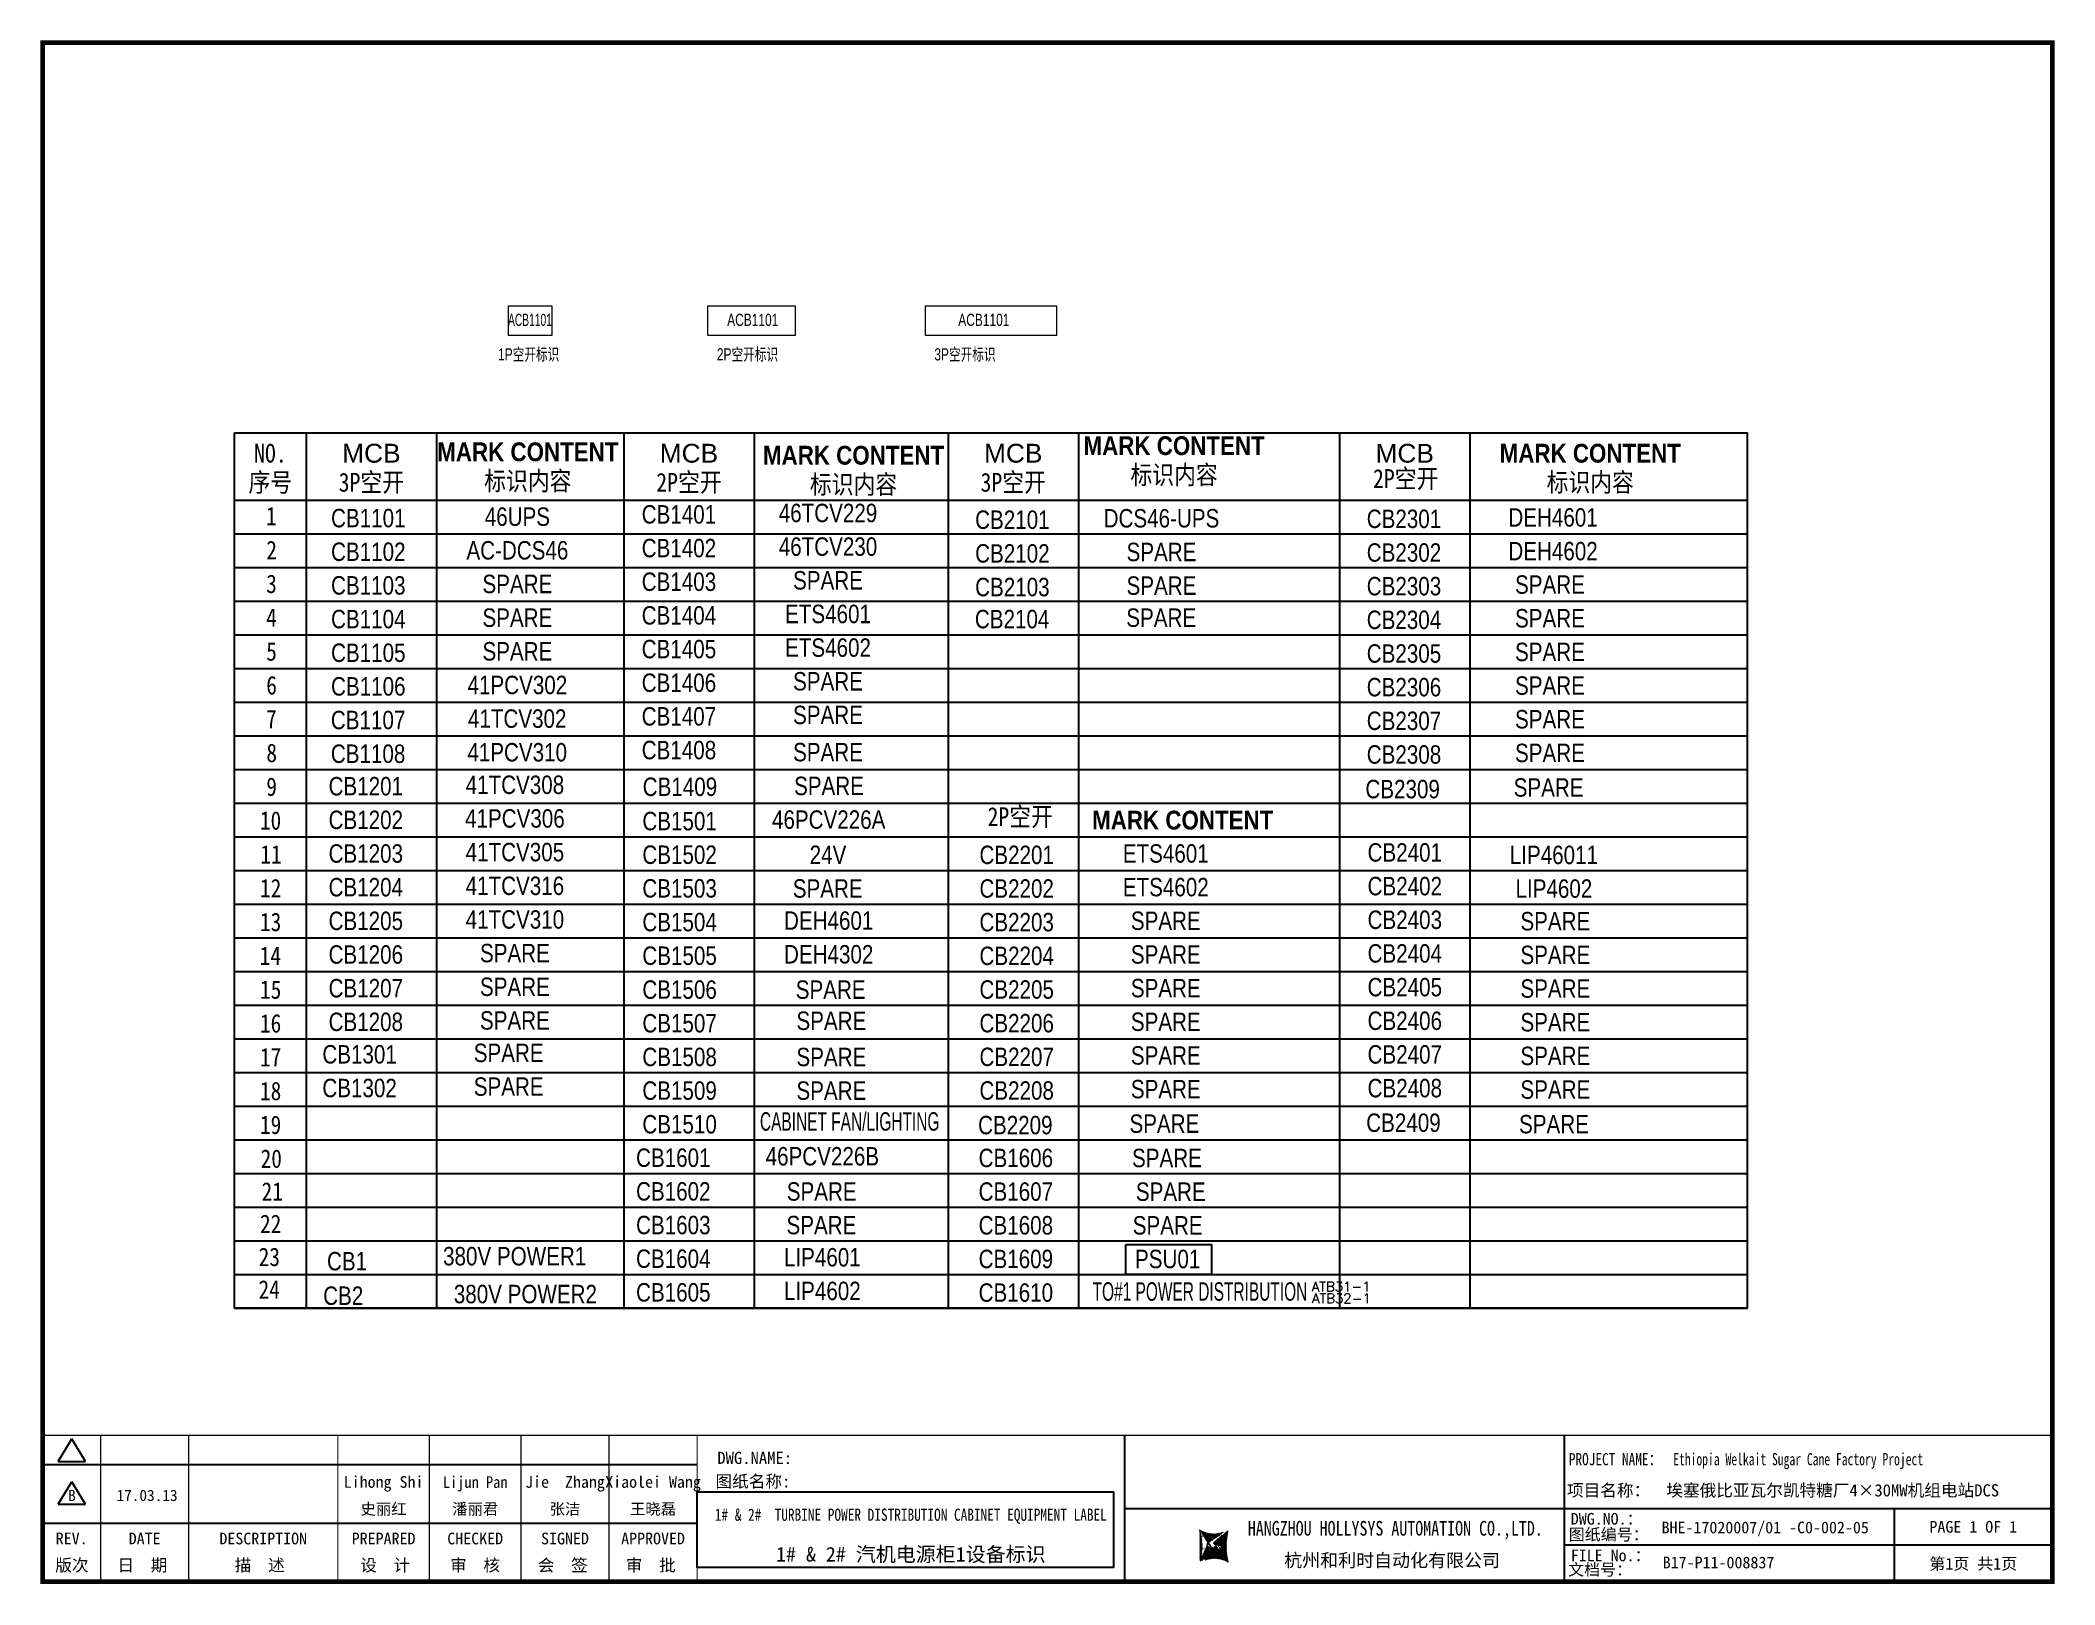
# Model space of a CAD drawing. Extents: x 81444 to 119867, y -54538 to -28747.
# Drawn here: x 115661 to 119786, y -41300 to -38137 of the extents above; entities that cross this region are included whole.
import ezdxf
from ezdxf.enums import TextEntityAlignment as Align
from ezdxf.lldxf.tags import DXFTag

# ---------------------------------------------------------------- set-up
doc = ezdxf.new("R2010")
doc.units = 0
doc.header["$LTSCALE"] = 100
doc.header["$MEASUREMENT"] = 0
for name, color, linetype in [('t', 1, 'Continuous'), ('YLT_GridLine', 7, 'Continuous'), ('YLT_GridText', 7, 'Continuous'), ('标准图框及表格', 7, 'Continuous')]:
    doc.layers.add(name, color=color, linetype=linetype)
doc.layers.add('细实线', color=7, linetype='Continuous', lineweight=20)
doc.styles.add('HZ', font='arial.ttf', dxfattribs={"width": 0.7})
doc.styles.add('SIMPLEX', font='simplex')
doc.styles.get("Standard").update_dxf_attribs({"font": ''})
doc.styles.add('YLT_Grid', font='', dxfattribs={"width": 0.85})
doc.styles.get('Standard').set_extended_font_data('SimSun')
doc.styles.get('YLT_Grid').set_extended_font_data('宋体')
tags = doc.linetypes.add('CENTER', pattern=[2, 1.25, -0.25, 0.25, -0.25]).pattern_tags.tags
tags[10:11] = [DXFTag(74, 4), DXFTag(75, 0), DXFTag(340, '0'), DXFTag(46, 1.0), DXFTag(50, 0.0), DXFTag(44, 0.0), DXFTag(45, 0.0)]
tags[8:9] = [DXFTag(74, 4), DXFTag(75, 0), DXFTag(340, '0'), DXFTag(46, 1.0), DXFTag(50, 0.0), DXFTag(44, 0.0), DXFTag(45, 0.0)]
tags[6:7] = [DXFTag(74, 4), DXFTag(75, 0), DXFTag(340, '0'), DXFTag(46, 1.0), DXFTag(50, 0.0), DXFTag(44, 0.0), DXFTag(45, 0.0)]
tags[4:5] = [DXFTag(74, 4), DXFTag(75, 0), DXFTag(340, '0'), DXFTag(46, 1.0), DXFTag(50, 0.0), DXFTag(44, 0.0), DXFTag(45, 0.0)]
tags = doc.linetypes.add('HIDDEN', pattern=[0.375, 0.25, -0.125]).pattern_tags.tags
tags[6:7] = [DXFTag(74, 4), DXFTag(75, 0), DXFTag(340, '0'), DXFTag(46, 1.0), DXFTag(50, 0.0), DXFTag(44, 0.0), DXFTag(45, 0.0)]
tags[4:5] = [DXFTag(74, 4), DXFTag(75, 0), DXFTag(340, '0'), DXFTag(46, 1.0), DXFTag(50, 0.0), DXFTag(44, 0.0), DXFTag(45, 0.0)]

msp = doc.modelspace()

# ---------------------------------------------------------------- texts
at = {"color": 7, "linetype": 'HIDDEN', "lineweight": -3, "style": 'SIMPLEX'}
for s, p in [('ATB31-1', (118324.9, -40689.1)), ('ATB32-1', (118325.4, -40713.2))]:
    msp.add_text(s, height=20, dxfattribs=at).set_placement(p, align=Align.MIDDLE)
at = {"layer": 'YLT_GridText', "style": 'YLT_Grid', "width": 0.85}
for s, height, p in [('1', 37.8, (116123.1, -39130.5)), ('2', 37.8, (116123.7, -39199.8)), ('3', 37.8, (116123.5, -39269)), ('4', 37.8, (116123.4, -39338.2)), ('5', 37.8, (116123.5, -39407.5)), ('6', 37.8, (116123.6, -39476.7)), ('7', 37.8, (116123.3, -39545.9)), ('8', 37.8, (116123.8, -39615.2)), ('9', 37.8, (116123.7, -39684.4)), ('10', 37.76, (116110.6, -39753.6)), ('11', 37.76, (116111.7, -39822.9)), ('12', 37.76, (116110.8, -39892.1)), ('13', 37.76, (116110.8, -39961.3)), ('14', 37.76, (116110.2, -40030.6)), ('15', 37.76, (116110.8, -40099.8)), ('16', 37.76, (116110.7, -40169)), ('17', 37.76, (116110.8, -40238.3)), ('18', 37.76, (116110.8, -40307.5)), ('19', 37.76, (116110.7, -40376.7)), ('20', 37.76, (116112, -40446)), ('21', 37.76, (116114, -40513.3)), ('22', 37.76, (116110.8, -40579.5)), ('23', 37.76, (116108.1, -40647.2)), ('24', 37.76, (116107.8, -40714))]:
    msp.add_text(s, height=height, dxfattribs=at).set_placement(p)
at = {"layer": 'YLT_GridText', "attachment_point": 5, "style": 'YLT_Grid'}
for s, insert, char_height, width in [('NO.', (116132.1, -38983), 38.53, 117.762), ('{\\fArial|b0|i0|c0|p2;\\W1;MCB}', (116338.9, -38983), 38.534, 480.901), ('{\\fArial|b1|i0|c0|p2;MARK\\fArial|b1|i0|c134|p2; \\fArial|b1|i0|c0|p2;CONTENT}', (116659.3, -38980.1), 38.534, 761.144), ('{\\fArial|b0|i0|c0|p2;\\W1;MCB}', (116989.2, -38983), 38.534, 480.901), ('{\\fArial|b1|i0|c0|p2;MARK\\fArial|b1|i0|c134|p2; \\fArial|b1|i0|c0|p2;CONTENT}', (117326.3, -38987.1), 38.534, 761.144), ('\\pxt4;{\\T0.85;\\fArial|b0|i0|c0|p2;\\W1;\\T1;MCB}', (117653.3, -38983), 38.534, 480.901), ('{\\fArial|b1|i0|c0|p2;MARK\\fArial|b1|i0|c134|p2; \\fArial|b1|i0|c0|p2;CONTENT}', (117982.8, -38967.5), 38.534, 761.144), ('\\pxt4;{\\T0.85;\\fArial|b0|i0|c0|p2;\\W1;\\T1;MCB}', (118455, -38983.1), 38.534, 480.901), ('{\\fArial|b1|i0|c0|p2;MARK\\fArial|b1|i0|c134|p2; \\fArial|b1|i0|c0|p2;CONTENT}', (118835, -38983), 38.534, 761.144), ('序号', (116132.1, -39044.4), 38.53, 117.762), ('3P空开', (116338.9, -39044.4), 38.53, 238.396), ('标识内容', (116659.3, -39041.5), 38.53, 761.144), ('2P空开', (116989.2, -39044.4), 38.53, 238.396), ('标识内容', (117326.3, -39048.6), 38.53, 761.144), ('3P空开', (117653.3, -39044.4), 38.53, 238.396), ('标识内容', (117982.8, -39029), 38.53, 761.144), ('2P空开', (118457, -39036.8), 38.53, 238.396), ('标识内容', (118835, -39044.4), 38.53, 761.144), ('2P空开', (117667.6, -39729), 38.53, 238.396), ('{\\fArial|b1|i0|c0|p2;MARK\\fArial|b1|i0|c134|p2; \\fArial|b1|i0|c0|p2;CONTENT}', (118000.4, -39734.2), 38.534, 761.144)]:
    msp.add_mtext(s, dxfattribs=dict(at, insert=insert, char_height=char_height, width=width))
at = {"layer": '细实线', "insert": (116618.8, -38697.1), "char_height": 25, "width": 228.809, "attachment_point": 1, "line_spacing_factor": 0.6, "style": 'HZ'}
msp.add_mtext('\\pxr0.55;{\\W0.6;ACB1101}', dxfattribs=at)
at = {"layer": '细实线', "char_height": 25, "attachment_point": 1, "style": 'HZ'}
for s, insert, width in [('\\pxr0.55;ACB1101', (117067.6, -38697.1), 228.809), ('\\pxr0.55;ACB1101', (117540.8, -38697.1), 318.809), ('\\pxr0.55;1P{\\fSimSun|b0|i0|c134|p2;空开标识}', (116598.3, -38767.8), 160.945), ('\\pxr0.55;2P{\\fSimSun|b0|i0|c134|p2;空开标识}', (117046.4, -38767.8), 228.809), ('\\pxr0.55;3P{\\fSimSun|b0|i0|c134|p2;空开标识}', (117491.8, -38767.8), 318.809)]:
    msp.add_mtext(s, dxfattribs=dict(at, insert=insert, width=width))

# ---------------------------------------------------------------- blocks, each defined once
blk = doc.blocks.new('空开标识')
at = {"layer": 'YLT_GridText', "style": 'YLT_Grid', "width": 0.85}
blk.add_attdef('A路1', text='', height=28, dxfattribs=at).set_placement((38.7, 3.5), align=Align.CENTER)
blk = doc.blocks.new('空开12')
at = {"layer": 'YLT_GridText', "style": 'YLT_Grid', "width": 0.8}
blk.add_attdef('KA1', text='', height=28, dxfattribs=at).set_placement((31.4, 0.8), align=Align.CENTER)
blk = doc.blocks.new('图框')
at = {"layer": '标准图框及表格'}
h = blk.add_hatch(dxfattribs=at)
h.set_pattern_fill('ANSI31', color=5, scale=8.329864, style=0)
edge = h.paths.add_edge_path()
edge.add_arc((2399.3, -2998.2), 55.2, 238.1092, 291.6532)
edge.add_line((2419.6, -3049.4), (2388.5, -3070.2))
edge.add_arc((2238.9, -3078.3), 135.4, 346.3915, 374.25)
edge.add_line((2370.5, -3110.2), (2397.5, -3087.9))
edge.add_line((2391.3, -3080.3), (2396.1, -3080.9))
edge.add_spline(control_points=[(2397.5, -3087.9), (2398.4, -3087), (2400, -3085.5), (2399.9, -3081.3), (2397.4, -3081), (2396.1, -3080.9)], knot_values=[0, 0, 0, 0, 6.844331, 12.400427, 18.769243, 18.769243, 18.769243, 18.769243], weights=[1, 1, 1, 1, 1, 1], degree=3, periodic=0)
edge.add_spline(control_points=[(2388.5, -3070.3), (2387.8, -3070.9), (2386.5, -3072), (2385.5, -3073.4), (2385.1, -3074)], knot_values=[0, 0, 0, 0, 5.253674, 9.488439, 9.488439, 9.488439, 9.488439], weights=[1, 1, 1, 1, 1], degree=3, periodic=0)
edge.add_spline(control_points=[(2386.3, -3072.3), (2385.7, -3072.9), (2384.6, -3074.4), (2384.9, -3077.7), (2387.9, -3079.9), (2390.2, -3080.1), (2391.3, -3080.3)], knot_values=[10.665975, 10.665975, 10.665975, 10.665975, 18.977704, 28.894558, 41.119554, 52.646925, 52.646925, 52.646925, 52.646925], weights=[1, 1, 1, 1, 1, 1, 1], degree=3, periodic=0)
h = blk.add_hatch(dxfattribs=at)
h.set_pattern_fill('ANSI31', color=3, scale=8.329864, style=0)
edge = h.paths.add_edge_path()
edge.add_line((2402.5, -3075.8), (2407.7, -3076.4))
edge.add_spline(control_points=[(2401, -3068.8), (2400.2, -3069.6), (2398.5, -3071.2), (2398.6, -3075.4), (2401.1, -3075.6), (2402.4, -3075.8)], knot_values=[0, 0, 0, 0, 6.844331, 12.400427, 18.769243, 18.769243, 18.769243, 18.769243], weights=[1, 1, 1, 1, 1, 1], degree=3, periodic=0)
edge.add_line((2428, -3046.5), (2401, -3068.8))
edge.add_spline(control_points=[(2412.6, -3083.9), (2413, -3083.4), (2413.9, -3082.1), (2413.6, -3078.9), (2410.7, -3076.8), (2408.3, -3076.5), (2407.2, -3076.4)], knot_values=[12.654089, 12.654089, 12.654089, 12.654089, 18.977704, 28.894558, 41.119554, 52.646925, 52.646925, 52.646925, 52.646925], weights=[1, 1, 1, 1, 1, 1, 1], degree=3, periodic=0)
edge.add_line((2411.6, -3085), (2412.8, -3083.7))
edge.add_line((2410, -3086.4), (2411.6, -3085))
edge.add_line((2378.9, -3107.2), (2410, -3086.4))
edge.add_arc((2399.3, -3158.5), 55.2, 58.1092, 111.6532)
edge.add_arc((2559.6, -3078.3), 135.4, 166.3915, 194.25)
at = {"color": 7}
for p, q in [((2215.6, -2851.6), (2215.6, -3151.6)), ((3115.6, -2851.6), (3115.6, -3151.6)), ((0, -2911.6), (1340.2, -2911.6)), ((2215.6, -3001.6), (3115.6, -3001.6)), ((3115.6, -3001.6), (4115.6, -3001.6)), ((3791.8, -3001.6), (3791.8, -3151.6)), ((0, -3031.6), (1340.2, -3031.6)), ((4115.6, -3076.6), (3115.6, -3076.6))]:
    blk.add_line(p, q, dxfattribs=at)
at = {"color": 7, "const_width": 3}
blk.add_lwpolyline([(4115.6, -2851.6), (0, -2851.6)], dxfattribs=at)
at = {"layer": 't', "color": 7}
for p, q in [((31.9, -2905), (59.9, -2859.1)), ((87.8, -2905), (59.9, -2859.1)), ((31.9, -2905), (87.8, -2905)), ((31.9, -2993), (59.9, -2947.1)), ((87.8, -2993), (59.9, -2947.1)), ((31.9, -2993), (87.8, -2993))]:
    blk.add_line(p, q, dxfattribs=at)
at = {"layer": 't', "color": 7, "const_width": 9.62}
blk.add_lwpolyline([(4115.6, -3151.6), (4115.6, 0), (0, 0), (0, -3151.6)], close=True, dxfattribs=at)
at = {"layer": 't', "color": 7, "const_width": 2.4}
for points in [[(118.8, -2852.8), (118.8, -3151.6)], [(299.1, -2852.8), (299.1, -3151.6)], [(604.4, -2852.8), (604.4, -3156.4)], [(792, -2852.8), (792, -3156.4)], [(979.6, -2852.8), (979.6, -3156.4)], [(1159.9, -2852.8), (1159.9, -3156.4)], [(1340.2, -2852.8), (1340.2, -3156.4)]]:
    blk.add_lwpolyline(points, dxfattribs=at)
at = {"color": 7, "linetype": 'CENTER'}
for s, height, p in [('图纸编号：', 24, (3125.2, -3066.7)), ('杭州和利时自动化有限公司', 27, (2542.5, -3121.1)), ('文档号：', 24, (3124, -3138.7))]:
    blk.add_text(s, height=height, dxfattribs=at).set_placement(p)
at = {"color": 7, "flags": 8}
for tag, p, height in [('DWG.NAME:', (1381.6, -2910.4), 25), ('PROJECTNAME:', (3125.5, -2912.8), 24), ('PROJECTNAME：', (3339.1, -2913.1), 25), ('DWG.NO.:', (3128.2, -3030.4), 24), ('图纸编号', (3315.4, -3052.4), 24), ('FILENO.:', (3128.7, -3106.1), 24), ('文档号', (3317.7, -3124.1), 24)]:
    blk.add_attdef(tag, p, '', height=height, dxfattribs=at)
for tag, height, p in [('A', 23, (59.9, -2974.9)), ('设计时间', 23, (213.9, -2974.9)), ('RENLIU', 24, (698.2, -2950.4)), ('SHUFENWANG', 24, (885.8, -2950.4)), ('FANGHOU', 24, (1069.7, -2950.4)), ('DANDANLI', 24, (1250, -2950.4)), ('刘仁', 23, (698.2, -3002.2)), ('王姝芬', 23, (885.8, -3002.2)), ('侯方', 23, (1069.7, -3002.2)), ('李丹丹', 23, (1250, -3002.2)), ('#10STATIONONTROLCABINETCOVER', 30, (1777.9, -3017.2)), ('REV.', 24, (59.4, -3063)), ('DATE', 24, (208.9, -3063)), ('DESCRIPTION', 24, (451.7, -3063)), ('PREPARED', 24, (698.2, -3063)), ('CHECKED', 24, (885.8, -3063)), ('SIGNED', 24, (1069.7, -3063)), ('APPROVED', 24, (1250, -3063)), ('PAGEXOFX', 24, (3953.7, -3039.1)), ('图纸名称', 30, (1777.9, -3094.7)), ('第几页共几页', 24, (3953.7, -3114.1))]:
    blk.add_attdef(tag, text='', height=height, dxfattribs=at).set_placement(p, align=Align.MIDDLE)
for tag, p in [('图纸名称:', (1377.8, -2965.9)), ('项目名称：', (3121.6, -2984.3)), ('项目名称：', (3325, -2984.3))]:
    blk.add_attdef(tag, text='', height=25, dxfattribs=at).set_placement(p, align=Align.BOTTOM_LEFT)
at = {"color": 7, "width": 0.8, "flags": 8}
blk.add_attdef('HANGZHOUHOLLYSYSAUTOMATIONCO.,LTD.', text='', height=24, dxfattribs=at).set_placement((2770.1, -3045.7), align=Align.MIDDLE)
at = {"layer": 't', "color": 7}
for s, p in [('版次', (59.9, -3117.6)), ('日  期', (204.2, -3117.6)), ('描  述', (444.5, -3117.6)), ('设  计', (701.5, -3117.6)), ('审  核', (885.6, -3117.6)), ('会  签', (1065, -3117.6)), ('审  批', (1245.3, -3117.6))]:
    blk.add_text(s, height=25, dxfattribs=at).set_placement(p, align=Align.MIDDLE_CENTER)
at = {"layer": '标准图框及表格', "color": 5, "style": 'HZ'}
for s, p in [('pgqh', (2373.9, -3059.7)), ('hollilas', (2374.1, -3086))]:
    blk.add_text(s, height=5.21, dxfattribs=at).set_placement(p)
at = {"layer": '标准图框及表格', "color": 3, "style": 'HZ'}
for s, height, p in [('auto', 8.68, (2400.9, -3074.2)), ('hollysys', 4.34, (2402.5, -3099.7))]:
    blk.add_text(s, height=height, dxfattribs=at).set_placement(p)

# ---------------------------------------------------------------- linework, layer by layer
at = {"color": 1}
for points in [[(117884, -40602.8), (118059.6, -40602.8), (118059.6, -40664.5), (117884, -40664.5)], [(117005.8, -41109.2), (117858.4, -41109.2), (117858.4, -41264.2), (117005.8, -41264.2)]]:
    msp.add_lwpolyline(points, close=True, dxfattribs=at)
at = {"layer": 'YLT_GridLine', "color": 7, "lineweight": 25}
for p, q in [((116205.4, -38941), (116205.4, -40733.3)), ((116472.5, -38941), (116472.5, -40733.3)), ((116855.6, -38941), (116855.6, -40733.3)), ((117122.7, -38941), (117122.8, -40733.4)), ((117519.8, -38941), (117519.8, -40457.7)), ((117519.8, -38941), (117519.8, -40733.4)), ((117786.9, -38941), (117786.9, -40733.4)), ((118321.5, -38941.1), (118321.5, -40733.4)), ((118588.6, -38941.1), (118588.6, -40733.4)), ((116058.9, -39078.9), (119156.5, -39079)), ((116058.9, -39147.8), (119156.5, -39148)), ((116058.9, -39216.8), (119156.5, -39216.9)), ((116058.9, -39285.7), (119156.5, -39285.8)), ((116058.9, -39354.6), (119156.5, -39354.8)), ((116058.9, -39423.6), (119156.5, -39423.7)), ((116058.9, -39492.5), (119156.5, -39492.6)), ((116058.9, -39561.4), (119156.5, -39561.6)), ((116058.9, -39630.4), (119156.5, -39630.5)), ((116058.9, -39699.3), (119156.5, -39699.4)), ((116058.9, -39768.2), (119156.5, -39768.4)), ((116058.9, -39837.2), (119156.5, -39837.3)), ((116058.9, -39906.1), (119156.5, -39906.2)), ((116058.9, -39975), (119156.5, -39975.2)), ((116058.9, -40044), (119156.5, -40044.1)), ((116058.9, -40112.9), (119156.5, -40113.1)), ((116058.9, -40181.8), (119156.5, -40182)), ((116058.9, -40250.8), (119156.5, -40250.9)), ((116058.9, -40319.7), (119156.5, -40319.9)), ((116058.9, -40388.6), (119156.5, -40388.8)), ((116058.9, -40457.6), (119156.5, -40457.7)), ((116058.9, -40457.6), (119156.5, -40457.7)), ((116058.8, -40526.5), (119156.4, -40526.7)), ((116058.9, -40526.5), (119156.5, -40526.7)), ((116058.8, -40595.4), (119156.4, -40595.6)), ((116058.8, -40595.4), (119156.4, -40595.6)), ((116058.8, -40664.4), (119156.4, -40664.5)), ((116058.8, -40664.4), (119156.4, -40664.5)), ((116058.8, -40733.3), (119156.4, -40733.5))]:
    msp.add_line(p, q, dxfattribs=at)
msp.add_lwpolyline([(116058.9, -38941), (119156.5, -38941.2), (119156.5, -40733.5), (116058.9, -40733.3)], close=True, dxfattribs=at)
at = {"layer": '细实线'}
for points in [[(116618.8, -38741.3), (116708.8, -38741.3), (116708.8, -38681.3), (116618.8, -38681.3)], [(117027.3, -38741.3), (117207.3, -38741.3), (117207.3, -38681.3), (117027.3, -38681.3)], [(117472.7, -38741.3), (117742.7, -38741.3), (117742.7, -38681.3), (117472.7, -38681.3)]]:
    msp.add_lwpolyline(points, close=True, dxfattribs=at)

# ---------------------------------------------------------------- block references
at = {"color": 1}
ref = msp.add_blockref('图框', (115665.7, -38142), dxfattribs=at)
ref.add_attrib('第几页共几页', '第1页 共1页', dxfattribs={"color": 7, "height": 24, "flags": 8}).set_placement((119619.4, -41256.1), align=Align.MIDDLE)
ref.add_attrib('图纸编号', 'BHE-17020007/01 -C0-002-05', (118981, -41194.4), dxfattribs={"color": 7, "height": 24, "flags": 8})
ref.add_attrib('文档号', 'B17-P11-008837', (118983.4, -41266.1), dxfattribs={"color": 7, "height": 24, "flags": 8})
ref.add_attrib('图纸名称', '1# & 2# 汽机电源柜1设备标识', dxfattribs={"color": 7, "height": 30, "flags": 8}).set_placement((117443.6, -41236.7), align=Align.MIDDLE)
ref.add_attrib('刘仁', '史丽红', dxfattribs={"color": 7, "height": 23, "flags": 8}).set_placement((116363.9, -41144.2), align=Align.MIDDLE)
ref.add_attrib('王姝芬', '潘丽君', dxfattribs={"color": 7, "height": 23, "flags": 8}).set_placement((116551.5, -41144.2), align=Align.MIDDLE)
ref.add_attrib('侯方', '张洁', dxfattribs={"color": 7, "height": 23, "flags": 8}).set_placement((116735.4, -41144.2), align=Align.MIDDLE)
ref.add_attrib('李丹丹', '王晓磊', dxfattribs={"color": 7, "height": 23, "flags": 8}).set_placement((116915.7, -41144.2), align=Align.MIDDLE)
ref.add_attrib('设计时间', '17.03.13', dxfattribs={"color": 7, "height": 23, "flags": 8}).set_placement((115879.5, -41116.9), align=Align.MIDDLE)
ref.add_attrib('A', 'B', dxfattribs={"color": 7, "height": 23, "flags": 8}).set_placement((115725.6, -41116.9), align=Align.MIDDLE)
ref.add_attrib('REV.', 'REV.', dxfattribs={"color": 7, "height": 24, "flags": 8}).set_placement((115725.1, -41205), align=Align.MIDDLE)
ref.add_attrib('DATE', 'DATE', dxfattribs={"color": 7, "height": 24, "flags": 8}).set_placement((115874.6, -41205), align=Align.MIDDLE)
ref.add_attrib('DESCRIBE', 'DESCRIPTION', dxfattribs={"color": 7, "height": 24, "flags": 8}).set_placement((116117.4, -41205), align=Align.MIDDLE)
ref.add_attrib('PREPARE', 'PREPARED', dxfattribs={"color": 7, "height": 24, "flags": 8}).set_placement((116363.9, -41205), align=Align.MIDDLE)
ref.add_attrib('VERIFY', 'CHECKED', dxfattribs={"color": 7, "height": 24, "flags": 8}).set_placement((116551.5, -41205), align=Align.MIDDLE)
ref.add_attrib('SIGN', 'SIGNED', dxfattribs={"color": 7, "height": 24, "flags": 8}).set_placement((116735.4, -41205), align=Align.MIDDLE)
ref.add_attrib('APPROVER', 'APPROVED', dxfattribs={"color": 7, "height": 24, "flags": 8}).set_placement((116915.7, -41205), align=Align.MIDDLE)
ref.add_attrib('RENLIU', 'Lihong Shi', dxfattribs={"color": 7, "height": 24, "flags": 8}).set_placement((116363.9, -41092.4), align=Align.MIDDLE)
ref.add_attrib('SHUFENWANG', 'Lijun Pan', dxfattribs={"color": 7, "height": 24, "width": 0.9, "flags": 8}).set_placement((116551.5, -41092.4), align=Align.MIDDLE)
ref.add_attrib('FANGHOU', 'Jie  Zhang', dxfattribs={"color": 7, "height": 24, "flags": 8}).set_placement((116735.4, -41092.4), align=Align.MIDDLE)
ref.add_attrib('DANDANLI', 'Xiaolei Wang', dxfattribs={"color": 7, "height": 24, "flags": 8}).set_placement((116915.7, -41092.4), align=Align.MIDDLE)
ref.add_attrib('DWG.NAME:', 'DWG.NAME:', (117047.3, -41052.4), dxfattribs={"color": 7, "height": 25, "flags": 8})
ref.add_attrib('#10STATIONONTROLCABINETCOVER', '1# & 2#  TURBINE POWER DISTRIBUTION CABINET EQUIPMENT LABEL', dxfattribs={"color": 7, "height": 25, "width": 0.8, "flags": 8}).set_placement((117443.6, -41159.2), align=Align.MIDDLE)
ref.add_attrib('图纸名称:', '图纸名称:', dxfattribs={"color": 7, "height": 25, "flags": 8}).set_placement((117043.5, -41107.9), align=Align.BOTTOM_LEFT)
ref.add_attrib('HANGZHOUHOLLYSYSAUTOMATIONCO.,LTD', 'HANGZHOU HOLLYSYS AUTOMATION CO.,LTD.', dxfattribs={"color": 7, "height": 30, "width": 0.8, "flags": 8}).set_placement((118435.8, -41187.7), align=Align.MIDDLE)
ref.add_attrib('PROJECTNAME：', 'PROJECT NAME：', (118791.1, -41055.1), dxfattribs={"color": 7, "height": 25, "width": 0.8, "flags": 8})
ref.add_attrib('项目名称：', '项目名称：', dxfattribs={"color": 7, "height": 25, "flags": 8}).set_placement((118787.2, -41126.3), align=Align.BOTTOM_LEFT)
ref.add_attrib('PROJECTNAME：', 'Ethiopia Welkait Sugar Cane Factory Project', (119004.8, -41055.1), dxfattribs={"color": 7, "height": 25, "width": 0.7, "flags": 8})
ref.add_attrib('项目名称：', '埃塞俄比亚瓦尔凯特糖厂4×30MW机组电站DCS', dxfattribs={"color": 7, "height": 25, "flags": 8}).set_placement((118990.7, -41126.3), align=Align.BOTTOM_LEFT)
ref.add_attrib('PAGEXOFX', 'PAGE 1 OF 1', dxfattribs={"color": 7, "height": 24, "flags": 8}).set_placement((119619.4, -41181.1), align=Align.MIDDLE)
ref.add_attrib('DWG.NO.：', 'DWG.NO.：', (118795.1, -41176.6), dxfattribs={"color": 7, "height": 24, "flags": 8})
ref.add_attrib('FILENO.：', 'FILE No.：', (118795.1, -41251.6), dxfattribs={"color": 7, "height": 24, "flags": 8})
at = {"layer": '细实线'}
ref = msp.add_blockref('空开12', (116290.3, -39135.5), dxfattribs=dict(at, xscale=1.348704000001308, yscale=1.348703999999834, zscale=1.348704))
ref.add_attrib('KA1', 'CB1101', dxfattribs={"layer": 'YLT_GridText', "height": 37.76, "style": 'HZ', "width": 0.8}).set_placement((116332.6, -39134.4), align=Align.CENTER)
ref = msp.add_blockref('空开标识', (116585.7, -39136.1), dxfattribs=dict(at, xscale=1.348704000001308, yscale=1.348703999999834, zscale=1.348704))
ref.add_attrib('A路1', '46UPS', dxfattribs={"layer": 'YLT_GridText', "height": 37.76, "style": 'HZ', "width": 0.8}).set_placement((116637.9, -39131.5), align=Align.CENTER)
ref = msp.add_blockref('空开12', (116926.3, -39128), dxfattribs=dict(at, xscale=1.348704000001308, yscale=1.348703999999834, zscale=1.348704))
ref.add_attrib('KA1', 'CB1401', dxfattribs={"layer": 'YLT_GridText', "height": 37.76, "style": 'HZ', "width": 0.8}).set_placement((116968.7, -39126.8), align=Align.CENTER)
ref = msp.add_blockref('空开标识', (117221.8, -39128.6), dxfattribs=dict(at, xscale=1.348704000001308, yscale=1.348703999999834, zscale=1.348704))
ref.add_attrib('A路1', '46TCV229', dxfattribs={"layer": 'YLT_GridText', "height": 37.76, "style": 'HZ', "width": 0.8}).set_placement((117274, -39123.9), align=Align.CENTER)
ref = msp.add_blockref('空开12', (117609.3, -39138.9), dxfattribs=dict(at, xscale=1.348704000001308, yscale=1.348703999999834, zscale=1.348704))
ref.add_attrib('KA1', 'CB2101', dxfattribs={"layer": 'YLT_GridText', "height": 37.76, "style": 'HZ', "width": 0.8}).set_placement((117651.6, -39137.7), align=Align.CENTER)
ref = msp.add_blockref('空开标识', (117904.7, -39139.5), dxfattribs=dict(at, xscale=1.348704000001308, yscale=1.348703999999834, zscale=1.348704))
ref.add_attrib('A路1', 'DCS46-UPS', dxfattribs={"layer": 'YLT_GridText', "height": 37.76, "style": 'HZ', "width": 0.8}).set_placement((117956.9, -39134.8), align=Align.CENTER)
ref = msp.add_blockref('空开12', (118411.2, -39137.1), dxfattribs=dict(at, xscale=1.348704000001308, yscale=1.348703999999834, zscale=1.348704))
ref.add_attrib('KA1', 'CB2301', dxfattribs={"layer": 'YLT_GridText', "height": 37.76, "style": 'HZ', "width": 0.8}).set_placement((118453.5, -39135.9), align=Align.CENTER)
ref = msp.add_blockref('空开标识', (118706.6, -39137.7), dxfattribs=dict(at, xscale=1.348704000001308, yscale=1.348703999999834, zscale=1.348704))
ref.add_attrib('A路1', 'DEH4601', dxfattribs={"layer": 'YLT_GridText', "height": 37.76, "style": 'HZ', "width": 0.8}).set_placement((118758.8, -39133), align=Align.CENTER)
ref = msp.add_blockref('空开12', (116290.3, -39204.4), dxfattribs=dict(at, xscale=1.348704000001308, yscale=1.348703999999834, zscale=1.348704))
ref.add_attrib('KA1', 'CB1102', dxfattribs={"layer": 'YLT_GridText', "height": 37.76, "style": 'HZ', "width": 0.8}).set_placement((116332.6, -39203.3), align=Align.CENTER)
ref = msp.add_blockref('空开标识', (116585.7, -39205.1), dxfattribs=dict(at, xscale=1.348704000001308, yscale=1.348703999999834, zscale=1.348704))
ref.add_attrib('A路1', 'AC-DCS46', dxfattribs={"layer": 'YLT_GridText', "height": 37.76, "style": 'HZ', "width": 0.8}).set_placement((116637.9, -39200.4), align=Align.CENTER)
ref = msp.add_blockref('空开12', (116926.3, -39196.9), dxfattribs=dict(at, xscale=1.348704000001308, yscale=1.348703999999834, zscale=1.348704))
ref.add_attrib('KA1', 'CB1402', dxfattribs={"layer": 'YLT_GridText', "height": 37.76, "style": 'HZ', "width": 0.8}).set_placement((116968.7, -39195.8), align=Align.CENTER)
ref = msp.add_blockref('空开标识', (117221.8, -39197.5), dxfattribs=dict(at, xscale=1.348704000001308, yscale=1.348703999999834, zscale=1.348704))
ref.add_attrib('A路1', '46TCV230', dxfattribs={"layer": 'YLT_GridText', "height": 37.76, "style": 'HZ', "width": 0.8}).set_placement((117274, -39192.8), align=Align.CENTER)
ref = msp.add_blockref('空开12', (117609.3, -39207.8), dxfattribs=dict(at, xscale=1.348704000001308, yscale=1.348703999999834, zscale=1.348704))
ref.add_attrib('KA1', 'CB2102', dxfattribs={"layer": 'YLT_GridText', "height": 37.76, "style": 'HZ', "width": 0.8}).set_placement((117651.6, -39206.7), align=Align.CENTER)
ref = msp.add_blockref('空开标识', (117904.7, -39208.5), dxfattribs=dict(at, xscale=1.348704000001308, yscale=1.348703999999834, zscale=1.348704))
ref.add_attrib('A路1', 'SPARE', dxfattribs={"layer": 'YLT_GridText', "height": 37.76, "style": 'HZ', "width": 0.8}).set_placement((117956.9, -39203.8), align=Align.CENTER)
ref = msp.add_blockref('空开12', (118411.2, -39206), dxfattribs=dict(at, xscale=1.348704000001308, yscale=1.348703999999834, zscale=1.348704))
ref.add_attrib('KA1', 'CB2302', dxfattribs={"layer": 'YLT_GridText', "height": 37.76, "style": 'HZ', "width": 0.8}).set_placement((118453.5, -39204.9), align=Align.CENTER)
ref = msp.add_blockref('空开标识', (118706.6, -39206.6), dxfattribs=dict(at, xscale=1.348704000001308, yscale=1.348703999999834, zscale=1.348704))
ref.add_attrib('A路1', 'DEH4602', dxfattribs={"layer": 'YLT_GridText', "height": 37.76, "style": 'HZ', "width": 0.8}).set_placement((118758.8, -39202), align=Align.CENTER)
ref = msp.add_blockref('空开标识', (116585.7, -39274), dxfattribs=dict(at, xscale=1.348704000001308, yscale=1.348703999999834, zscale=1.348704))
ref.add_attrib('A路1', 'SPARE', dxfattribs={"layer": 'YLT_GridText', "height": 37.76, "style": 'HZ', "width": 0.8}).set_placement((116637.9, -39269.3), align=Align.CENTER)
ref = msp.add_blockref('空开12', (116926.3, -39265.8), dxfattribs=dict(at, xscale=1.348704000001308, yscale=1.348703999999834, zscale=1.348704))
ref.add_attrib('KA1', 'CB1403', dxfattribs={"layer": 'YLT_GridText', "height": 37.76, "style": 'HZ', "width": 0.8}).set_placement((116968.7, -39264.7), align=Align.CENTER)
ref = msp.add_blockref('空开标识', (117221.8, -39266.5), dxfattribs=dict(at, xscale=1.348704000001308, yscale=1.348703999999834, zscale=1.348704))
ref.add_attrib('A路1', 'SPARE', dxfattribs={"layer": 'YLT_GridText', "height": 37.76, "style": 'HZ', "width": 0.8}).set_placement((117274, -39261.8), align=Align.CENTER)
ref = msp.add_blockref('空开12', (116290.3, -39273.4), dxfattribs=dict(at, xscale=1.348704000001308, yscale=1.348703999999834, zscale=1.348704))
ref.add_attrib('KA1', 'CB1103', dxfattribs={"layer": 'YLT_GridText', "height": 37.76, "style": 'HZ', "width": 0.8}).set_placement((116332.6, -39272.2), align=Align.CENTER)
ref = msp.add_blockref('空开12', (117609.3, -39276.8), dxfattribs=dict(at, xscale=1.348704000001308, yscale=1.348703999999834, zscale=1.348704))
ref.add_attrib('KA1', 'CB2103', dxfattribs={"layer": 'YLT_GridText', "height": 37.76, "style": 'HZ', "width": 0.8}).set_placement((117651.6, -39275.6), align=Align.CENTER)
ref = msp.add_blockref('空开标识', (117904.7, -39277.4), dxfattribs=dict(at, xscale=1.348704000001308, yscale=1.348703999999834, zscale=1.348704))
ref.add_attrib('A路1', 'SPARE', dxfattribs={"layer": 'YLT_GridText', "height": 37.76, "style": 'HZ', "width": 0.8}).set_placement((117956.9, -39272.7), align=Align.CENTER)
ref = msp.add_blockref('空开12', (118411.2, -39274.9), dxfattribs=dict(at, xscale=1.348704000001308, yscale=1.348703999999834, zscale=1.348704))
ref.add_attrib('KA1', 'CB2303', dxfattribs={"layer": 'YLT_GridText', "height": 37.76, "style": 'HZ', "width": 0.8}).set_placement((118453.5, -39273.8), align=Align.CENTER)
ref = msp.add_blockref('空开标识', (118700.3, -39275.3), dxfattribs=dict(at, xscale=1.348704000001308, yscale=1.348703999999834, zscale=1.348704))
ref.add_attrib('A路1', 'SPARE', dxfattribs={"layer": 'YLT_GridText', "height": 37.76, "style": 'HZ', "width": 0.8}).set_placement((118752.5, -39270.6), align=Align.CENTER)
ref = msp.add_blockref('空开12', (116290.3, -39342.3), dxfattribs=dict(at, xscale=1.348704000001308, yscale=1.348703999999834, zscale=1.348704))
ref.add_attrib('KA1', 'CB1104', dxfattribs={"layer": 'YLT_GridText', "height": 37.76, "style": 'HZ', "width": 0.8}).set_placement((116332.6, -39341.2), align=Align.CENTER)
ref = msp.add_blockref('空开标识', (116585.7, -39342.9), dxfattribs=dict(at, xscale=1.348704000001308, yscale=1.348703999999834, zscale=1.348704))
ref.add_attrib('A路1', 'SPARE', dxfattribs={"layer": 'YLT_GridText', "height": 37.76, "style": 'HZ', "width": 0.8}).set_placement((116637.9, -39338.3), align=Align.CENTER)
ref = msp.add_blockref('空开12', (116926.3, -39334.8), dxfattribs=dict(at, xscale=1.348704000001308, yscale=1.348703999999834, zscale=1.348704))
ref.add_attrib('KA1', 'CB1404', dxfattribs={"layer": 'YLT_GridText', "height": 37.76, "style": 'HZ', "width": 0.8}).set_placement((116968.7, -39333.6), align=Align.CENTER)
ref = msp.add_blockref('空开标识', (117221.8, -39335.4), dxfattribs=dict(at, xscale=1.348704000001308, yscale=1.348703999999834, zscale=1.348704))
ref.add_attrib('A路1', 'ETS4601', dxfattribs={"layer": 'YLT_GridText', "height": 37.76, "style": 'HZ', "width": 0.8}).set_placement((117274, -39330.7), align=Align.CENTER)
ref = msp.add_blockref('空开12', (117608.8, -39342.3), dxfattribs=dict(at, xscale=1.348704000001308, yscale=1.348703999999834, zscale=1.348704))
ref.add_attrib('KA1', 'CB2104', dxfattribs={"layer": 'YLT_GridText', "height": 37.76, "style": 'HZ', "width": 0.8}).set_placement((117651.1, -39341.2), align=Align.CENTER)
ref = msp.add_blockref('空开标识', (117904.2, -39343), dxfattribs=dict(at, xscale=1.348704000001308, yscale=1.348703999999834, zscale=1.348704))
ref.add_attrib('A路1', 'SPARE', dxfattribs={"layer": 'YLT_GridText', "height": 37.76, "style": 'HZ', "width": 0.8}).set_placement((117956.4, -39338.3), align=Align.CENTER)
ref = msp.add_blockref('空开12', (118411.2, -39343.9), dxfattribs=dict(at, xscale=1.348704000001308, yscale=1.348703999999834, zscale=1.348704))
ref.add_attrib('KA1', 'CB2304', dxfattribs={"layer": 'YLT_GridText', "height": 37.76, "style": 'HZ', "width": 0.8}).set_placement((118453.5, -39342.7), align=Align.CENTER)
ref = msp.add_blockref('空开标识', (118700.3, -39344.2), dxfattribs=dict(at, xscale=1.348704000001308, yscale=1.348703999999834, zscale=1.348704))
ref.add_attrib('A路1', 'SPARE', dxfattribs={"layer": 'YLT_GridText', "height": 37.76, "style": 'HZ', "width": 0.8}).set_placement((118752.5, -39339.5), align=Align.CENTER)
ref = msp.add_blockref('空开12', (116290.3, -39411.2), dxfattribs=dict(at, xscale=1.348704000001308, yscale=1.348703999999834, zscale=1.348704))
ref.add_attrib('KA1', 'CB1105', dxfattribs={"layer": 'YLT_GridText', "height": 37.76, "style": 'HZ', "width": 0.8}).set_placement((116332.6, -39410.1), align=Align.CENTER)
ref = msp.add_blockref('空开标识', (116585.7, -39411.9), dxfattribs=dict(at, xscale=1.348704000001308, yscale=1.348703999999834, zscale=1.348704))
ref.add_attrib('A路1', 'SPARE', dxfattribs={"layer": 'YLT_GridText', "height": 37.76, "style": 'HZ', "width": 0.8}).set_placement((116637.9, -39407.2), align=Align.CENTER)
ref = msp.add_blockref('空开12', (116926.3, -39403.7), dxfattribs=dict(at, xscale=1.348704000001308, yscale=1.348703999999834, zscale=1.348704))
ref.add_attrib('KA1', 'CB1405', dxfattribs={"layer": 'YLT_GridText', "height": 37.76, "style": 'HZ', "width": 0.8}).set_placement((116968.7, -39402.6), align=Align.CENTER)
ref = msp.add_blockref('空开标识', (117221.8, -39404.3), dxfattribs=dict(at, xscale=1.348704000001308, yscale=1.348703999999834, zscale=1.348704))
ref.add_attrib('A路1', 'ETS4602', dxfattribs={"layer": 'YLT_GridText', "height": 37.76, "style": 'HZ', "width": 0.8}).set_placement((117274, -39399.6), align=Align.CENTER)
ref = msp.add_blockref('空开12', (118411.2, -39412.8), dxfattribs=dict(at, xscale=1.348704000001308, yscale=1.348703999999834, zscale=1.348704))
ref.add_attrib('KA1', 'CB2305', dxfattribs={"layer": 'YLT_GridText', "height": 37.76, "style": 'HZ', "width": 0.8}).set_placement((118453.5, -39411.7), align=Align.CENTER)
ref = msp.add_blockref('空开标识', (118700.3, -39413.2), dxfattribs=dict(at, xscale=1.348704000001308, yscale=1.348703999999834, zscale=1.348704))
ref.add_attrib('A路1', 'SPARE', dxfattribs={"layer": 'YLT_GridText', "height": 37.76, "style": 'HZ', "width": 0.8}).set_placement((118752.5, -39408.5), align=Align.CENTER)
ref = msp.add_blockref('空开12', (116926.3, -39472.6), dxfattribs=dict(at, xscale=1.348704000001308, yscale=1.348703999999834, zscale=1.348704))
ref.add_attrib('KA1', 'CB1406', dxfattribs={"layer": 'YLT_GridText', "height": 37.76, "style": 'HZ', "width": 0.8}).set_placement((116968.7, -39471.5), align=Align.CENTER)
ref = msp.add_blockref('空开标识', (117221.8, -39473.3), dxfattribs=dict(at, xscale=1.348704000001308, yscale=1.348703999999834, zscale=1.348704))
ref.add_attrib('A路1', 'SPARE', dxfattribs={"layer": 'YLT_GridText', "height": 37.76, "style": 'HZ', "width": 0.8}).set_placement((117274, -39468.6), align=Align.CENTER)
ref = msp.add_blockref('空开12', (116290.3, -39480.2), dxfattribs=dict(at, xscale=1.348704000001308, yscale=1.348703999999834, zscale=1.348704))
ref.add_attrib('KA1', 'CB1106', dxfattribs={"layer": 'YLT_GridText', "height": 37.76, "style": 'HZ', "width": 0.8}).set_placement((116332.6, -39479), align=Align.CENTER)
ref = msp.add_blockref('空开标识', (116585.7, -39480.8), dxfattribs=dict(at, xscale=1.348704000001308, yscale=1.348703999999834, zscale=1.348704))
ref.add_attrib('A路1', '41PCV302', dxfattribs={"layer": 'YLT_GridText', "height": 37.76, "style": 'HZ', "width": 0.8}).set_placement((116637.9, -39476.1), align=Align.CENTER)
ref = msp.add_blockref('空开12', (118411.2, -39481.7), dxfattribs=dict(at, xscale=1.348704000001308, yscale=1.348703999999834, zscale=1.348704))
ref.add_attrib('KA1', 'CB2306', dxfattribs={"layer": 'YLT_GridText', "height": 37.76, "style": 'HZ', "width": 0.8}).set_placement((118453.5, -39480.6), align=Align.CENTER)
ref = msp.add_blockref('空开标识', (118700.3, -39482.1), dxfattribs=dict(at, xscale=1.348704000001308, yscale=1.348703999999834, zscale=1.348704))
ref.add_attrib('A路1', 'SPARE', dxfattribs={"layer": 'YLT_GridText', "height": 37.76, "style": 'HZ', "width": 0.8}).set_placement((118752.5, -39477.4), align=Align.CENTER)
ref = msp.add_blockref('空开12', (116289.8, -39549.1), dxfattribs=dict(at, xscale=1.348704000001308, yscale=1.348703999999834, zscale=1.348704))
ref.add_attrib('KA1', 'CB1107', dxfattribs={"layer": 'YLT_GridText', "height": 37.76, "style": 'HZ', "width": 0.8}).set_placement((116332.2, -39547.9), align=Align.CENTER)
ref = msp.add_blockref('空开标识', (116585.2, -39549.7), dxfattribs=dict(at, xscale=1.348704000001308, yscale=1.348703999999834, zscale=1.348704))
ref.add_attrib('A路1', '41TCV302', dxfattribs={"layer": 'YLT_GridText', "height": 37.76, "style": 'HZ', "width": 0.8}).set_placement((116637.5, -39545), align=Align.CENTER)
ref = msp.add_blockref('空开12', (116926.3, -39541.6), dxfattribs=dict(at, xscale=1.348704000001308, yscale=1.348703999999834, zscale=1.348704))
ref.add_attrib('KA1', 'CB1407', dxfattribs={"layer": 'YLT_GridText', "height": 37.76, "style": 'HZ', "width": 0.8}).set_placement((116968.7, -39540.4), align=Align.CENTER)
ref = msp.add_blockref('空开标识', (117221.8, -39542.2), dxfattribs=dict(at, xscale=1.348704000001308, yscale=1.348703999999834, zscale=1.348704))
ref.add_attrib('A路1', 'SPARE', dxfattribs={"layer": 'YLT_GridText', "height": 37.76, "style": 'HZ', "width": 0.8}).set_placement((117274, -39537.5), align=Align.CENTER)
ref = msp.add_blockref('空开12', (118411.2, -39550.7), dxfattribs=dict(at, xscale=1.348704000001308, yscale=1.348703999999834, zscale=1.348704))
ref.add_attrib('KA1', 'CB2307', dxfattribs={"layer": 'YLT_GridText', "height": 37.76, "style": 'HZ', "width": 0.8}).set_placement((118453.5, -39549.5), align=Align.CENTER)
ref = msp.add_blockref('空开标识', (118700.3, -39551), dxfattribs=dict(at, xscale=1.348704000001308, yscale=1.348703999999834, zscale=1.348704))
ref.add_attrib('A路1', 'SPARE', dxfattribs={"layer": 'YLT_GridText', "height": 37.76, "style": 'HZ', "width": 0.8}).set_placement((118752.5, -39546.3), align=Align.CENTER)
ref = msp.add_blockref('空开12', (116289.8, -39618), dxfattribs=dict(at, xscale=1.348704000001308, yscale=1.348703999999834, zscale=1.348704))
ref.add_attrib('KA1', 'CB1108', dxfattribs={"layer": 'YLT_GridText', "height": 37.76, "style": 'HZ', "width": 0.8}).set_placement((116332.2, -39616.9), align=Align.CENTER)
ref = msp.add_blockref('空开标识', (116585.2, -39618.6), dxfattribs=dict(at, xscale=1.348704000001308, yscale=1.348703999999834, zscale=1.348704))
ref.add_attrib('A路1', '41PCV310', dxfattribs={"layer": 'YLT_GridText', "height": 37.76, "style": 'HZ', "width": 0.8}).set_placement((116637.5, -39613.9), align=Align.CENTER)
ref = msp.add_blockref('空开12', (116926.3, -39610.5), dxfattribs=dict(at, xscale=1.348704000001308, yscale=1.348703999999834, zscale=1.348704))
ref.add_attrib('KA1', 'CB1408', dxfattribs={"layer": 'YLT_GridText', "height": 37.76, "style": 'HZ', "width": 0.8}).set_placement((116968.7, -39609.4), align=Align.CENTER)
ref = msp.add_blockref('空开标识', (117221.8, -39618.3), dxfattribs=dict(at, xscale=1.348704000001308, yscale=1.348703999999834, zscale=1.348704))
ref.add_attrib('A路1', 'SPARE', dxfattribs={"layer": 'YLT_GridText', "height": 37.76, "style": 'HZ', "width": 0.8}).set_placement((117274, -39613.6), align=Align.CENTER)
ref = msp.add_blockref('空开12', (118411.2, -39619.6), dxfattribs=dict(at, xscale=1.348704000001308, yscale=1.348703999999834, zscale=1.348704))
ref.add_attrib('KA1', 'CB2308', dxfattribs={"layer": 'YLT_GridText', "height": 37.76, "style": 'HZ', "width": 0.8}).set_placement((118453.5, -39618.5), align=Align.CENTER)
ref = msp.add_blockref('空开标识', (118700.3, -39620), dxfattribs=dict(at, xscale=1.348704000001308, yscale=1.348703999999834, zscale=1.348704))
ref.add_attrib('A路1', 'SPARE', dxfattribs={"layer": 'YLT_GridText', "height": 37.76, "style": 'HZ', "width": 0.8}).set_placement((118752.5, -39615.3), align=Align.CENTER)
ref = msp.add_blockref('空开标识', (116580.6, -39685.1), dxfattribs=dict(at, xscale=1.348704000001308, yscale=1.348703999999834, zscale=1.348704))
ref.add_attrib('A路1', '41TCV308', dxfattribs={"layer": 'YLT_GridText', "height": 37.76, "style": 'HZ', "width": 0.8}).set_placement((116632.8, -39680.5), align=Align.CENTER)
ref = msp.add_blockref('空开12', (116285.2, -39684.5), dxfattribs=dict(at, xscale=1.348704000001308, yscale=1.348703999999834, zscale=1.348704))
ref.add_attrib('KA1', 'CB1201', dxfattribs={"layer": 'YLT_GridText', "height": 37.76, "style": 'HZ', "width": 0.8}).set_placement((116327.5, -39683.4), align=Align.CENTER)
ref = msp.add_blockref('空开12', (116928.5, -39685.7), dxfattribs=dict(at, xscale=1.348704000001308, yscale=1.348703999999834, zscale=1.348704))
ref.add_attrib('KA1', 'CB1409', dxfattribs={"layer": 'YLT_GridText', "height": 37.76, "style": 'HZ', "width": 0.8}).set_placement((116970.8, -39684.6), align=Align.CENTER)
ref = msp.add_blockref('空开标识', (117223.9, -39687.5), dxfattribs=dict(at, xscale=1.348704000001308, yscale=1.348703999999834, zscale=1.348704))
ref.add_attrib('A路1', 'SPARE', dxfattribs={"layer": 'YLT_GridText', "height": 37.76, "style": 'HZ', "width": 0.8}).set_placement((117276.1, -39682.8), align=Align.CENTER)
ref = msp.add_blockref('空开12', (118408.5, -39690.4), dxfattribs=dict(at, xscale=1.348704000001308, yscale=1.348703999999834, zscale=1.348704))
ref.add_attrib('KA1', 'CB2309', dxfattribs={"layer": 'YLT_GridText', "height": 37.76, "style": 'HZ', "width": 0.8}).set_placement((118450.8, -39689.3), align=Align.CENTER)
ref = msp.add_blockref('空开标识', (118697.5, -39690.7), dxfattribs=dict(at, xscale=1.348704000001308, yscale=1.348703999999834, zscale=1.348704))
ref.add_attrib('A路1', 'SPARE', dxfattribs={"layer": 'YLT_GridText', "height": 37.76, "style": 'HZ', "width": 0.8}).set_placement((118749.7, -39686), align=Align.CENTER)
ref = msp.add_blockref('空开12', (116285.2, -39753.4), dxfattribs=dict(at, xscale=1.348704000001308, yscale=1.348703999999834, zscale=1.348704))
ref.add_attrib('KA1', 'CB1202', dxfattribs={"layer": 'YLT_GridText', "height": 37.76, "style": 'HZ', "width": 0.8}).set_placement((116327.5, -39752.3), align=Align.CENTER)
ref = msp.add_blockref('空开标识', (116580.6, -39754.1), dxfattribs=dict(at, xscale=1.348704000001308, yscale=1.348703999999834, zscale=1.348704))
ref.add_attrib('A路1', '41PCV306', dxfattribs={"layer": 'YLT_GridText', "height": 37.76, "style": 'HZ', "width": 0.8}).set_placement((116632.8, -39749.4), align=Align.CENTER)
ref = msp.add_blockref('空开12', (116927.7, -39755.9), dxfattribs=dict(at, xscale=1.348704000001308, yscale=1.348703999999834, zscale=1.348704))
ref.add_attrib('KA1', 'CB1501', dxfattribs={"layer": 'YLT_GridText', "height": 37.76, "style": 'HZ', "width": 0.8}).set_placement((116970.1, -39754.8), align=Align.CENTER)
ref = msp.add_blockref('空开标识', (117223.1, -39756.5), dxfattribs=dict(at, xscale=1.348704000001308, yscale=1.348703999999834, zscale=1.348704))
ref.add_attrib('A路1', '46PCV226A', dxfattribs={"layer": 'YLT_GridText', "height": 37.76, "style": 'HZ', "width": 0.8}).set_placement((117275.4, -39751.8), align=Align.CENTER)
ref = msp.add_blockref('空开12', (116285.2, -39822.4), dxfattribs=dict(at, xscale=1.348704000001308, yscale=1.348703999999834, zscale=1.348704))
ref.add_attrib('KA1', 'CB1203', dxfattribs={"layer": 'YLT_GridText', "height": 37.76, "style": 'HZ', "width": 0.8}).set_placement((116327.5, -39821.2), align=Align.CENTER)
ref = msp.add_blockref('空开标识', (116580.6, -39823), dxfattribs=dict(at, xscale=1.348704000001308, yscale=1.348703999999834, zscale=1.348704))
ref.add_attrib('A路1', '41TCV305', dxfattribs={"layer": 'YLT_GridText', "height": 37.76, "style": 'HZ', "width": 0.8}).set_placement((116632.8, -39818.3), align=Align.CENTER)
ref = msp.add_blockref('空开12', (116927.7, -39824.8), dxfattribs=dict(at, xscale=1.348704000001308, yscale=1.348703999999834, zscale=1.348704))
ref.add_attrib('KA1', 'CB1502', dxfattribs={"layer": 'YLT_GridText', "height": 37.76, "style": 'HZ', "width": 0.8}).set_placement((116970.1, -39823.7), align=Align.CENTER)
ref = msp.add_blockref('空开标识', (117221.8, -39828.5), dxfattribs=dict(at, xscale=1.348704000001308, yscale=1.348703999999834, zscale=1.348704))
ref.add_attrib('A路1', '24V', dxfattribs={"layer": 'YLT_GridText', "height": 37.76, "style": 'HZ', "width": 0.8}).set_placement((117274, -39823.8), align=Align.CENTER)
ref = msp.add_blockref('空开12', (117618, -39825.1), dxfattribs=dict(at, xscale=1.348704000001308, yscale=1.348703999999834, zscale=1.348704))
ref.add_attrib('KA1', 'CB2201', dxfattribs={"layer": 'YLT_GridText', "height": 37.76, "style": 'HZ', "width": 0.8}).set_placement((117660.4, -39824), align=Align.CENTER)
ref = msp.add_blockref('空开标识', (117913.5, -39825.7), dxfattribs=dict(at, xscale=1.348704000001308, yscale=1.348703999999834, zscale=1.348704))
ref.add_attrib('A路1', 'ETS4601', dxfattribs={"layer": 'YLT_GridText', "height": 37.76, "style": 'HZ', "width": 0.8}).set_placement((117965.7, -39821.1), align=Align.CENTER)
ref = msp.add_blockref('空开12', (118412.9, -39820.2), dxfattribs=dict(at, xscale=1.348704000001308, yscale=1.348703999999834, zscale=1.348704))
ref.add_attrib('KA1', 'CB2401', dxfattribs={"layer": 'YLT_GridText', "height": 37.76, "style": 'HZ', "width": 0.8}).set_placement((118455.2, -39819), align=Align.CENTER)
ref = msp.add_blockref('空开标识', (118708.3, -39828.8), dxfattribs=dict(at, xscale=1.348704000001308, yscale=1.348703999999834, zscale=1.348704))
ref.add_attrib('A路1', 'LIP46011', dxfattribs={"layer": 'YLT_GridText', "height": 37.76, "style": 'HZ', "width": 0.8}).set_placement((118760.5, -39824.1), align=Align.CENTER)
ref = msp.add_blockref('空开标识', (116580.6, -39891.9), dxfattribs=dict(at, xscale=1.348704000001308, yscale=1.348703999999834, zscale=1.348704))
ref.add_attrib('A路1', '41TCV316', dxfattribs={"layer": 'YLT_GridText', "height": 37.76, "style": 'HZ', "width": 0.8}).set_placement((116632.8, -39887.3), align=Align.CENTER)
ref = msp.add_blockref('空开12', (118412.9, -39889.1), dxfattribs=dict(at, xscale=1.348704000001308, yscale=1.348703999999834, zscale=1.348704))
ref.add_attrib('KA1', 'CB2402', dxfattribs={"layer": 'YLT_GridText', "height": 37.76, "style": 'HZ', "width": 0.8}).set_placement((118455.2, -39888), align=Align.CENTER)
ref = msp.add_blockref('空开12', (116285.2, -39891.3), dxfattribs=dict(at, xscale=1.348704000001308, yscale=1.348703999999834, zscale=1.348704))
ref.add_attrib('KA1', 'CB1204', dxfattribs={"layer": 'YLT_GridText', "height": 37.76, "style": 'HZ', "width": 0.8}).set_placement((116327.5, -39890.2), align=Align.CENTER)
ref = msp.add_blockref('空开12', (116927.7, -39893.8), dxfattribs=dict(at, xscale=1.348704000001308, yscale=1.348703999999834, zscale=1.348704))
ref.add_attrib('KA1', 'CB1503', dxfattribs={"layer": 'YLT_GridText', "height": 37.76, "style": 'HZ', "width": 0.8}).set_placement((116970.1, -39892.6), align=Align.CENTER)
ref = msp.add_blockref('空开标识', (117221.2, -39897.5), dxfattribs=dict(at, xscale=1.348704000001308, yscale=1.348703999999834, zscale=1.348704))
ref.add_attrib('A路1', 'SPARE', dxfattribs={"layer": 'YLT_GridText', "height": 37.76, "style": 'HZ', "width": 0.8}).set_placement((117273.4, -39892.8), align=Align.CENTER)
ref = msp.add_blockref('空开12', (117618, -39894), dxfattribs=dict(at, xscale=1.348704000001308, yscale=1.348703999999834, zscale=1.348704))
ref.add_attrib('KA1', 'CB2202', dxfattribs={"layer": 'YLT_GridText', "height": 37.76, "style": 'HZ', "width": 0.8}).set_placement((117660.4, -39892.9), align=Align.CENTER)
ref = msp.add_blockref('空开标识', (117913.5, -39894.7), dxfattribs=dict(at, xscale=1.348704000001308, yscale=1.348703999999834, zscale=1.348704))
ref.add_attrib('A路1', 'ETS4602', dxfattribs={"layer": 'YLT_GridText', "height": 37.76, "style": 'HZ', "width": 0.8}).set_placement((117965.7, -39890), align=Align.CENTER)
ref = msp.add_blockref('空开标识', (118708.3, -39897.7), dxfattribs=dict(at, xscale=1.348704000001308, yscale=1.348703999999834, zscale=1.348704))
ref.add_attrib('A路1', 'LIP4602', dxfattribs={"layer": 'YLT_GridText', "height": 37.76, "style": 'HZ', "width": 0.8}).set_placement((118760.5, -39893.1), align=Align.CENTER)
ref = msp.add_blockref('空开12', (116285.2, -39960.2), dxfattribs=dict(at, xscale=1.348704000001308, yscale=1.348703999999834, zscale=1.348704))
ref.add_attrib('KA1', 'CB1205', dxfattribs={"layer": 'YLT_GridText', "height": 37.76, "style": 'HZ', "width": 0.8}).set_placement((116327.5, -39959.1), align=Align.CENTER)
ref = msp.add_blockref('空开标识', (116580.6, -39960.9), dxfattribs=dict(at, xscale=1.348704000001308, yscale=1.348703999999834, zscale=1.348704))
ref.add_attrib('A路1', '41TCV310', dxfattribs={"layer": 'YLT_GridText', "height": 37.76, "style": 'HZ', "width": 0.8}).set_placement((116632.8, -39956.2), align=Align.CENTER)
ref = msp.add_blockref('空开12', (116927.7, -39962.7), dxfattribs=dict(at, xscale=1.348704000001308, yscale=1.348703999999834, zscale=1.348704))
ref.add_attrib('KA1', 'CB1504', dxfattribs={"layer": 'YLT_GridText', "height": 37.76, "style": 'HZ', "width": 0.8}).set_placement((116970.1, -39961.6), align=Align.CENTER)
ref = msp.add_blockref('空开标识', (117223.1, -39963.3), dxfattribs=dict(at, xscale=1.348704000001308, yscale=1.348703999999834, zscale=1.348704))
ref.add_attrib('A路1', 'DEH4601', dxfattribs={"layer": 'YLT_GridText', "height": 37.76, "style": 'HZ', "width": 0.8}).set_placement((117275.4, -39958.6), align=Align.CENTER)
ref = msp.add_blockref('空开12', (117618, -39963), dxfattribs=dict(at, xscale=1.348704000001308, yscale=1.348703999999834, zscale=1.348704))
ref.add_attrib('KA1', 'CB2203', dxfattribs={"layer": 'YLT_GridText', "height": 37.76, "style": 'HZ', "width": 0.8}).set_placement((117660.4, -39961.8), align=Align.CENTER)
ref = msp.add_blockref('空开标识', (117913.5, -39963.6), dxfattribs=dict(at, xscale=1.348704000001308, yscale=1.348703999999834, zscale=1.348704))
ref.add_attrib('A路1', 'SPARE', dxfattribs={"layer": 'YLT_GridText', "height": 37.76, "style": 'HZ', "width": 0.8}).set_placement((117965.7, -39958.9), align=Align.CENTER)
ref = msp.add_blockref('空开12', (118412.9, -39958), dxfattribs=dict(at, xscale=1.348704000001308, yscale=1.348703999999834, zscale=1.348704))
ref.add_attrib('KA1', 'CB2403', dxfattribs={"layer": 'YLT_GridText', "height": 37.76, "style": 'HZ', "width": 0.8}).set_placement((118455.2, -39956.9), align=Align.CENTER)
ref = msp.add_blockref('空开标识', (118711.3, -39964.6), dxfattribs=dict(at, xscale=1.348704000001308, yscale=1.348703999999834, zscale=1.348704))
ref.add_attrib('A路1', 'SPARE', dxfattribs={"layer": 'YLT_GridText', "height": 37.76, "style": 'HZ', "width": 0.8}).set_placement((118763.5, -39959.9), align=Align.CENTER)
ref = msp.add_blockref('空开12', (116285.2, -40029.2), dxfattribs=dict(at, xscale=1.348704000001308, yscale=1.348703999999834, zscale=1.348704))
ref.add_attrib('KA1', 'CB1206', dxfattribs={"layer": 'YLT_GridText', "height": 37.76, "style": 'HZ', "width": 0.8}).set_placement((116327.5, -40028), align=Align.CENTER)
ref = msp.add_blockref('空开标识', (116580.6, -40029.8), dxfattribs=dict(at, xscale=1.348704000001308, yscale=1.348703999999834, zscale=1.348704))
ref.add_attrib('A路1', 'SPARE', dxfattribs={"layer": 'YLT_GridText', "height": 37.76, "style": 'HZ', "width": 0.8}).set_placement((116632.8, -40025.1), align=Align.CENTER)
ref = msp.add_blockref('空开12', (116927.7, -40031.6), dxfattribs=dict(at, xscale=1.348704000001308, yscale=1.348703999999834, zscale=1.348704))
ref.add_attrib('KA1', 'CB1505', dxfattribs={"layer": 'YLT_GridText', "height": 37.76, "style": 'HZ', "width": 0.8}).set_placement((116970.1, -40030.5), align=Align.CENTER)
ref = msp.add_blockref('空开标识', (117223.1, -40032.3), dxfattribs=dict(at, xscale=1.348704000001308, yscale=1.348703999999834, zscale=1.348704))
ref.add_attrib('A路1', 'DEH4302', dxfattribs={"layer": 'YLT_GridText', "height": 37.76, "style": 'HZ', "width": 0.8}).set_placement((117275.4, -40027.6), align=Align.CENTER)
ref = msp.add_blockref('空开12', (117618, -40031.9), dxfattribs=dict(at, xscale=1.348704000001308, yscale=1.348703999999834, zscale=1.348704))
ref.add_attrib('KA1', 'CB2204', dxfattribs={"layer": 'YLT_GridText', "height": 37.76, "style": 'HZ', "width": 0.8}).set_placement((117660.4, -40030.8), align=Align.CENTER)
ref = msp.add_blockref('空开标识', (117913.5, -40032.6), dxfattribs=dict(at, xscale=1.348704000001308, yscale=1.348703999999834, zscale=1.348704))
ref.add_attrib('A路1', 'SPARE', dxfattribs={"layer": 'YLT_GridText', "height": 37.76, "style": 'HZ', "width": 0.8}).set_placement((117965.7, -40027.9), align=Align.CENTER)
ref = msp.add_blockref('空开12', (118412.9, -40027), dxfattribs=dict(at, xscale=1.348704000001308, yscale=1.348703999999834, zscale=1.348704))
ref.add_attrib('KA1', 'CB2404', dxfattribs={"layer": 'YLT_GridText', "height": 37.76, "style": 'HZ', "width": 0.8}).set_placement((118455.2, -40025.8), align=Align.CENTER)
ref = msp.add_blockref('空开标识', (118711.3, -40033.6), dxfattribs=dict(at, xscale=1.348704000001308, yscale=1.348703999999834, zscale=1.348704))
ref.add_attrib('A路1', 'SPARE', dxfattribs={"layer": 'YLT_GridText', "height": 37.76, "style": 'HZ', "width": 0.8}).set_placement((118763.5, -40028.9), align=Align.CENTER)
ref = msp.add_blockref('空开标识', (116580.6, -40098.7), dxfattribs=dict(at, xscale=1.348704000001308, yscale=1.348703999999834, zscale=1.348704))
ref.add_attrib('A路1', 'SPARE', dxfattribs={"layer": 'YLT_GridText', "height": 37.76, "style": 'HZ', "width": 0.8}).set_placement((116632.8, -40094.1), align=Align.CENTER)
ref = msp.add_blockref('空开12', (116285.2, -40098.1), dxfattribs=dict(at, xscale=1.348704000001308, yscale=1.348703999999834, zscale=1.348704))
ref.add_attrib('KA1', 'CB1207', dxfattribs={"layer": 'YLT_GridText', "height": 37.76, "style": 'HZ', "width": 0.8}).set_placement((116327.5, -40097), align=Align.CENTER)
ref = msp.add_blockref('空开12', (116927.7, -40101), dxfattribs=dict(at, xscale=1.348704000001308, yscale=1.348703999999834, zscale=1.348704))
ref.add_attrib('KA1', 'CB1506', dxfattribs={"layer": 'YLT_GridText', "height": 37.76, "style": 'HZ', "width": 0.8}).set_placement((116970.1, -40099.9), align=Align.CENTER)
ref = msp.add_blockref('空开标识', (117227.3, -40104.7), dxfattribs=dict(at, xscale=1.348704000001308, yscale=1.348703999999834, zscale=1.348704))
ref.add_attrib('A路1', 'SPARE', dxfattribs={"layer": 'YLT_GridText', "height": 37.76, "style": 'HZ', "width": 0.8}).set_placement((117279.5, -40100), align=Align.CENTER)
ref = msp.add_blockref('空开12', (117618, -40100.8), dxfattribs=dict(at, xscale=1.348704000001308, yscale=1.348703999999834, zscale=1.348704))
ref.add_attrib('KA1', 'CB2205', dxfattribs={"layer": 'YLT_GridText', "height": 37.76, "style": 'HZ', "width": 0.8}).set_placement((117660.4, -40099.7), align=Align.CENTER)
ref = msp.add_blockref('空开标识', (117913.5, -40101.5), dxfattribs=dict(at, xscale=1.348704000001308, yscale=1.348703999999834, zscale=1.348704))
ref.add_attrib('A路1', 'SPARE', dxfattribs={"layer": 'YLT_GridText', "height": 37.76, "style": 'HZ', "width": 0.8}).set_placement((117965.7, -40096.8), align=Align.CENTER)
ref = msp.add_blockref('空开12', (118412.9, -40095.9), dxfattribs=dict(at, xscale=1.348704000001308, yscale=1.348703999999834, zscale=1.348704))
ref.add_attrib('KA1', 'CB2405', dxfattribs={"layer": 'YLT_GridText', "height": 37.76, "style": 'HZ', "width": 0.8}).set_placement((118455.2, -40094.8), align=Align.CENTER)
ref = msp.add_blockref('空开标识', (118711.3, -40102.5), dxfattribs=dict(at, xscale=1.348704000001308, yscale=1.348703999999834, zscale=1.348704))
ref.add_attrib('A路1', 'SPARE', dxfattribs={"layer": 'YLT_GridText', "height": 37.76, "style": 'HZ', "width": 0.8}).set_placement((118763.5, -40097.8), align=Align.CENTER)
ref = msp.add_blockref('空开12', (116285.2, -40167), dxfattribs=dict(at, xscale=1.348704000001308, yscale=1.348703999999834, zscale=1.348704))
ref.add_attrib('KA1', 'CB1208', dxfattribs={"layer": 'YLT_GridText', "height": 37.76, "style": 'HZ', "width": 0.8}).set_placement((116327.5, -40165.9), align=Align.CENTER)
ref = msp.add_blockref('空开标识', (116580.6, -40167.7), dxfattribs=dict(at, xscale=1.348704000001308, yscale=1.348703999999834, zscale=1.348704))
ref.add_attrib('A路1', 'SPARE', dxfattribs={"layer": 'YLT_GridText', "height": 37.76, "style": 'HZ', "width": 0.8}).set_placement((116632.8, -40163), align=Align.CENTER)
ref = msp.add_blockref('空开12', (116927.7, -40170), dxfattribs=dict(at, xscale=1.348704000001308, yscale=1.348703999999834, zscale=1.348704))
ref.add_attrib('KA1', 'CB1507', dxfattribs={"layer": 'YLT_GridText', "height": 37.76, "style": 'HZ', "width": 0.8}).set_placement((116970.1, -40168.8), align=Align.CENTER)
ref = msp.add_blockref('空开标识', (117228.7, -40168.4), dxfattribs=dict(at, xscale=1.348704000001308, yscale=1.348703999999834, zscale=1.348704))
ref.add_attrib('A路1', 'SPARE', dxfattribs={"layer": 'YLT_GridText', "height": 37.76, "style": 'HZ', "width": 0.8}).set_placement((117280.9, -40163.7), align=Align.CENTER)
ref = msp.add_blockref('空开12', (117618, -40169.8), dxfattribs=dict(at, xscale=1.348704000001308, yscale=1.348703999999834, zscale=1.348704))
ref.add_attrib('KA1', 'CB2206', dxfattribs={"layer": 'YLT_GridText', "height": 37.76, "style": 'HZ', "width": 0.8}).set_placement((117660.4, -40168.6), align=Align.CENTER)
ref = msp.add_blockref('空开标识', (117913.5, -40170.4), dxfattribs=dict(at, xscale=1.348704000001308, yscale=1.348703999999834, zscale=1.348704))
ref.add_attrib('A路1', 'SPARE', dxfattribs={"layer": 'YLT_GridText', "height": 37.76, "style": 'HZ', "width": 0.8}).set_placement((117965.7, -40165.7), align=Align.CENTER)
ref = msp.add_blockref('空开12', (118412.9, -40164.8), dxfattribs=dict(at, xscale=1.348704000001308, yscale=1.348703999999834, zscale=1.348704))
ref.add_attrib('KA1', 'CB2406', dxfattribs={"layer": 'YLT_GridText', "height": 37.76, "style": 'HZ', "width": 0.8}).set_placement((118455.2, -40163.7), align=Align.CENTER)
ref = msp.add_blockref('空开标识', (118711.3, -40171.4), dxfattribs=dict(at, xscale=1.348704000001308, yscale=1.348703999999834, zscale=1.348704))
ref.add_attrib('A路1', 'SPARE', dxfattribs={"layer": 'YLT_GridText', "height": 37.76, "style": 'HZ', "width": 0.8}).set_placement((118763.5, -40166.7), align=Align.CENTER)
ref = msp.add_blockref('空开12', (116272.5, -40233.6), dxfattribs=dict(at, xscale=1.348704000001308, yscale=1.348703999999834, zscale=1.348704))
ref.add_attrib('KA1', 'CB1301', dxfattribs={"layer": 'YLT_GridText', "height": 37.76, "style": 'HZ', "width": 0.8}).set_placement((116314.8, -40232.4), align=Align.CENTER)
ref = msp.add_blockref('空开标识', (116567.9, -40234.2), dxfattribs=dict(at, xscale=1.348704000001308, yscale=1.348703999999834, zscale=1.348704))
ref.add_attrib('A路1', 'SPARE', dxfattribs={"layer": 'YLT_GridText', "height": 37.76, "style": 'HZ', "width": 0.8}).set_placement((116620.1, -40229.5), align=Align.CENTER)
ref = msp.add_blockref('空开12', (116927.7, -40238.9), dxfattribs=dict(at, xscale=1.348704000001308, yscale=1.348703999999834, zscale=1.348704))
ref.add_attrib('KA1', 'CB1508', dxfattribs={"layer": 'YLT_GridText', "height": 37.76, "style": 'HZ', "width": 0.8}).set_placement((116970.1, -40237.8), align=Align.CENTER)
ref = msp.add_blockref('空开标识', (117228.7, -40242.6), dxfattribs=dict(at, xscale=1.348704000001308, yscale=1.348703999999834, zscale=1.348704))
ref.add_attrib('A路1', 'SPARE', dxfattribs={"layer": 'YLT_GridText', "height": 37.76, "style": 'HZ', "width": 0.8}).set_placement((117280.9, -40237.9), align=Align.CENTER)
ref = msp.add_blockref('空开12', (117618, -40238.7), dxfattribs=dict(at, xscale=1.348704000001308, yscale=1.348703999999834, zscale=1.348704))
ref.add_attrib('KA1', 'CB2207', dxfattribs={"layer": 'YLT_GridText', "height": 37.76, "style": 'HZ', "width": 0.8}).set_placement((117660.4, -40237.6), align=Align.CENTER)
ref = msp.add_blockref('空开标识', (117913.5, -40239.4), dxfattribs=dict(at, xscale=1.348704000001308, yscale=1.348703999999834, zscale=1.348704))
ref.add_attrib('A路1', 'SPARE', dxfattribs={"layer": 'YLT_GridText', "height": 37.76, "style": 'HZ', "width": 0.8}).set_placement((117965.7, -40234.7), align=Align.CENTER)
ref = msp.add_blockref('空开12', (118412.9, -40233.8), dxfattribs=dict(at, xscale=1.348704000001308, yscale=1.348703999999834, zscale=1.348704))
ref.add_attrib('KA1', 'CB2407', dxfattribs={"layer": 'YLT_GridText', "height": 37.76, "style": 'HZ', "width": 0.8}).set_placement((118455.2, -40232.6), align=Align.CENTER)
ref = msp.add_blockref('空开标识', (118711.3, -40240.4), dxfattribs=dict(at, xscale=1.348704000001308, yscale=1.348703999999834, zscale=1.348704))
ref.add_attrib('A路1', 'SPARE', dxfattribs={"layer": 'YLT_GridText', "height": 37.76, "style": 'HZ', "width": 0.8}).set_placement((118763.5, -40235.7), align=Align.CENTER)
ref = msp.add_blockref('空开标识', (116567.9, -40303.2), dxfattribs=dict(at, xscale=1.348704000001308, yscale=1.348703999999834, zscale=1.348704))
ref.add_attrib('A路1', 'SPARE', dxfattribs={"layer": 'YLT_GridText', "height": 37.76, "style": 'HZ', "width": 0.8}).set_placement((116620.1, -40298.5), align=Align.CENTER)
ref = msp.add_blockref('空开12', (116272.5, -40302.5), dxfattribs=dict(at, xscale=1.348704000001308, yscale=1.348703999999834, zscale=1.348704))
ref.add_attrib('KA1', 'CB1302', dxfattribs={"layer": 'YLT_GridText', "height": 37.76, "style": 'HZ', "width": 0.8}).set_placement((116314.8, -40301.4), align=Align.CENTER)
ref = msp.add_blockref('空开12', (116927.7, -40307.8), dxfattribs=dict(at, xscale=1.348704000001308, yscale=1.348703999999834, zscale=1.348704))
ref.add_attrib('KA1', 'CB1509', dxfattribs={"layer": 'YLT_GridText', "height": 37.76, "style": 'HZ', "width": 0.8}).set_placement((116970.1, -40306.7), align=Align.CENTER)
ref = msp.add_blockref('空开标识', (117228.7, -40311.5), dxfattribs=dict(at, xscale=1.348704000001308, yscale=1.348703999999834, zscale=1.348704))
ref.add_attrib('A路1', 'SPARE', dxfattribs={"layer": 'YLT_GridText', "height": 37.76, "style": 'HZ', "width": 0.8}).set_placement((117280.9, -40306.8), align=Align.CENTER)
ref = msp.add_blockref('空开12', (117618, -40307.6), dxfattribs=dict(at, xscale=1.348704000001308, yscale=1.348703999999834, zscale=1.348704))
ref.add_attrib('KA1', 'CB2208', dxfattribs={"layer": 'YLT_GridText', "height": 37.76, "style": 'HZ', "width": 0.8}).set_placement((117660.4, -40306.5), align=Align.CENTER)
ref = msp.add_blockref('空开标识', (117913.5, -40308.3), dxfattribs=dict(at, xscale=1.348704000001308, yscale=1.348703999999834, zscale=1.348704))
ref.add_attrib('A路1', 'SPARE', dxfattribs={"layer": 'YLT_GridText', "height": 37.76, "style": 'HZ', "width": 0.8}).set_placement((117965.7, -40303.6), align=Align.CENTER)
ref = msp.add_blockref('空开12', (118412.9, -40302.7), dxfattribs=dict(at, xscale=1.348704000001308, yscale=1.348703999999834, zscale=1.348704))
ref.add_attrib('KA1', 'CB2408', dxfattribs={"layer": 'YLT_GridText', "height": 37.76, "style": 'HZ', "width": 0.8}).set_placement((118455.2, -40301.6), align=Align.CENTER)
ref = msp.add_blockref('空开标识', (118711.3, -40309.3), dxfattribs=dict(at, xscale=1.348704000001308, yscale=1.348703999999834, zscale=1.348704))
ref.add_attrib('A路1', 'SPARE', dxfattribs={"layer": 'YLT_GridText', "height": 37.76, "style": 'HZ', "width": 0.8}).set_placement((118763.5, -40304.6), align=Align.CENTER)
ref = msp.add_blockref('空开12', (116927.7, -40376.8), dxfattribs=dict(at, xscale=1.348704000001308, yscale=1.348703999999834, zscale=1.348704))
ref.add_attrib('KA1', 'CB1510', dxfattribs={"layer": 'YLT_GridText', "height": 37.76, "style": 'HZ', "width": 0.8}).set_placement((116970.1, -40375.6), align=Align.CENTER)
ref = msp.add_blockref('空开标识', (117266.2, -40374.5), dxfattribs=dict(at, xscale=1.348704000001308, yscale=1.348703999999834, zscale=1.348704))
ref.add_attrib('A路1', 'CABINET FAN/LIGHTING', dxfattribs={"layer": 'YLT_GridText', "height": 37.764, "style": 'HZ', "width": 0.6}).set_placement((117318.4, -40369.9), align=Align.CENTER)
ref = msp.add_blockref('空开12', (117615.3, -40378.4), dxfattribs=dict(at, xscale=1.348704000001308, yscale=1.348703999999834, zscale=1.348704))
ref.add_attrib('KA1', 'CB2209', dxfattribs={"layer": 'YLT_GridText', "height": 37.76, "style": 'HZ', "width": 0.8}).set_placement((117657.6, -40377.3), align=Align.CENTER)
ref = msp.add_blockref('空开标识', (117910.7, -40379.1), dxfattribs=dict(at, xscale=1.348704000001308, yscale=1.348703999999834, zscale=1.348704))
ref.add_attrib('A路1', 'SPARE', dxfattribs={"layer": 'YLT_GridText', "height": 37.76, "style": 'HZ', "width": 0.8}).set_placement((117962.9, -40374.4), align=Align.CENTER)
ref = msp.add_blockref('空开12', (118410.1, -40373.5), dxfattribs=dict(at, xscale=1.348704000001308, yscale=1.348703999999834, zscale=1.348704))
ref.add_attrib('KA1', 'CB2409', dxfattribs={"layer": 'YLT_GridText', "height": 37.76, "style": 'HZ', "width": 0.8}).set_placement((118452.5, -40372.4), align=Align.CENTER)
ref = msp.add_blockref('空开标识', (118708.5, -40380.1), dxfattribs=dict(at, xscale=1.348704000001308, yscale=1.348703999999834, zscale=1.348704))
ref.add_attrib('A路1', 'SPARE', dxfattribs={"layer": 'YLT_GridText', "height": 37.76, "style": 'HZ', "width": 0.8}).set_placement((118760.7, -40375.4), align=Align.CENTER)
ref = msp.add_blockref('空开12', (116914.8, -40445.2), dxfattribs=dict(at, xscale=1.348704000001308, yscale=1.348703999999834, zscale=1.348704))
ref.add_attrib('KA1', 'CB1601', dxfattribs={"layer": 'YLT_GridText', "height": 37.76, "style": 'HZ', "width": 0.8}).set_placement((116957.2, -40444.1), align=Align.CENTER)
ref = msp.add_blockref('空开标识', (117210.2, -40445.9), dxfattribs=dict(at, xscale=1.348704000001308, yscale=1.348703999999834, zscale=1.348704))
ref.add_attrib('A路1', '46PCV226B', dxfattribs={"layer": 'YLT_GridText', "height": 37.76, "style": 'HZ', "width": 0.8}).set_placement((117262.4, -40441.2), align=Align.CENTER)
ref = msp.add_blockref('空开12', (117616.4, -40445.7), dxfattribs=dict(at, xscale=1.348704000001308, yscale=1.348703999999834, zscale=1.348704))
ref.add_attrib('KA1', 'CB1606', dxfattribs={"layer": 'YLT_GridText', "height": 37.76, "style": 'HZ', "width": 0.8}).set_placement((117658.7, -40444.6), align=Align.CENTER)
ref = msp.add_blockref('空开标识', (117915.9, -40449.4), dxfattribs=dict(at, xscale=1.348704000001308, yscale=1.348703999999834, zscale=1.348704))
ref.add_attrib('A路1', 'SPARE', dxfattribs={"layer": 'YLT_GridText', "height": 37.76, "style": 'HZ', "width": 0.8}).set_placement((117968.1, -40444.7), align=Align.CENTER)
ref = msp.add_blockref('空开12', (116914.8, -40514.2), dxfattribs=dict(at, xscale=1.348704000001308, yscale=1.348703999999834, zscale=1.348704))
ref.add_attrib('KA1', 'CB1602', dxfattribs={"layer": 'YLT_GridText', "height": 37.76, "style": 'HZ', "width": 0.8}).set_placement((116957.2, -40513), align=Align.CENTER)
ref = msp.add_blockref('空开标识', (117208.9, -40517.9), dxfattribs=dict(at, xscale=1.348704000001308, yscale=1.348703999999834, zscale=1.348704))
ref.add_attrib('A路1', 'SPARE', dxfattribs={"layer": 'YLT_GridText', "height": 37.76, "style": 'HZ', "width": 0.8}).set_placement((117261.1, -40513.2), align=Align.CENTER)
ref = msp.add_blockref('空开12', (117616.4, -40514.7), dxfattribs=dict(at, xscale=1.348704000001308, yscale=1.348703999999834, zscale=1.348704))
ref.add_attrib('KA1', 'CB1607', dxfattribs={"layer": 'YLT_GridText', "height": 37.76, "style": 'HZ', "width": 0.8}).set_placement((117658.7, -40513.5), align=Align.CENTER)
ref = msp.add_blockref('空开标识', (117923.8, -40518.4), dxfattribs=dict(at, xscale=1.348704000001308, yscale=1.348703999999834, zscale=1.348704))
ref.add_attrib('A路1', 'SPARE', dxfattribs={"layer": 'YLT_GridText', "height": 37.76, "style": 'HZ', "width": 0.8}).set_placement((117976, -40513.7), align=Align.CENTER)
ref = msp.add_blockref('空开12', (116914.8, -40583.1), dxfattribs=dict(at, xscale=1.348704000001308, yscale=1.348703999999834, zscale=1.348704))
ref.add_attrib('KA1', 'CB1603', dxfattribs={"layer": 'YLT_GridText', "height": 37.76, "style": 'HZ', "width": 0.8}).set_placement((116957.2, -40582), align=Align.CENTER)
ref = msp.add_blockref('空开标识', (117208.3, -40586.8), dxfattribs=dict(at, xscale=1.348704000001308, yscale=1.348703999999834, zscale=1.348704))
ref.add_attrib('A路1', 'SPARE', dxfattribs={"layer": 'YLT_GridText', "height": 37.76, "style": 'HZ', "width": 0.8}).set_placement((117260.5, -40582.1), align=Align.CENTER)
ref = msp.add_blockref('空开12', (117616.4, -40583.6), dxfattribs=dict(at, xscale=1.348704000001308, yscale=1.348703999999834, zscale=1.348704))
ref.add_attrib('KA1', 'CB1608', dxfattribs={"layer": 'YLT_GridText', "height": 37.76, "style": 'HZ', "width": 0.8}).set_placement((117658.7, -40582.5), align=Align.CENTER)
ref = msp.add_blockref('空开标识', (117917.3, -40587.3), dxfattribs=dict(at, xscale=1.348704000001308, yscale=1.348703999999834, zscale=1.348704))
ref.add_attrib('A路1', 'SPARE', dxfattribs={"layer": 'YLT_GridText', "height": 37.76, "style": 'HZ', "width": 0.8}).set_placement((117969.6, -40582.6), align=Align.CENTER)
ref = msp.add_blockref('空开12', (116246.7, -40657.2), dxfattribs=dict(at, xscale=1.348704000001308, yscale=1.348703999999834, zscale=1.348704))
ref.add_attrib('KA1', 'CB1', dxfattribs={"layer": 'YLT_GridText', "height": 37.76, "style": 'HZ', "width": 0.8}).set_placement((116289.1, -40656), align=Align.CENTER)
ref = msp.add_blockref('空开标识', (116580.1, -40650.5), dxfattribs=dict(at, xscale=1.348704000001308, yscale=1.348703999999834, zscale=1.348704))
ref.add_attrib('A路1', '380V POWER1', dxfattribs={"layer": 'YLT_GridText', "height": 37.764, "style": 'HZ', "width": 0.8}).set_placement((116632.3, -40645.8), align=Align.CENTER)
ref = msp.add_blockref('空开12', (116914.8, -40652), dxfattribs=dict(at, xscale=1.348704000001308, yscale=1.348703999999834, zscale=1.348704))
ref.add_attrib('KA1', 'CB1604', dxfattribs={"layer": 'YLT_GridText', "height": 37.76, "style": 'HZ', "width": 0.8}).set_placement((116957.2, -40650.9), align=Align.CENTER)
ref = msp.add_blockref('空开标识', (117210.2, -40652.7), dxfattribs=dict(at, xscale=1.348704000001308, yscale=1.348703999999834, zscale=1.348704))
ref.add_attrib('A路1', 'LIP4601', dxfattribs={"layer": 'YLT_GridText', "height": 37.76, "style": 'HZ', "width": 0.8}).set_placement((117262.4, -40648), align=Align.CENTER)
ref = msp.add_blockref('空开12', (117616.4, -40652.5), dxfattribs=dict(at, xscale=1.348704000001308, yscale=1.348703999999834, zscale=1.348704))
ref.add_attrib('KA1', 'CB1609', dxfattribs={"layer": 'YLT_GridText', "height": 37.76, "style": 'HZ', "width": 0.8}).set_placement((117658.7, -40651.4), align=Align.CENTER)
ref = msp.add_blockref('空开标识', (117917.3, -40656.2), dxfattribs=dict(at, xscale=1.348704000001308, yscale=1.348703999999834, zscale=1.348704))
ref.add_attrib('A路1', 'PSU01', dxfattribs={"layer": 'YLT_GridText', "height": 37.76, "style": 'HZ', "width": 0.8}).set_placement((117969.6, -40651.5), align=Align.CENTER)
ref = msp.add_blockref('空开12', (116238.9, -40727.9), dxfattribs=dict(at, xscale=1.348704000001308, yscale=1.348703999999834, zscale=1.348704))
ref.add_attrib('KA1', 'CB2', dxfattribs={"layer": 'YLT_GridText', "height": 37.76, "style": 'HZ', "width": 0.8}).set_placement((116281.3, -40726.7), align=Align.CENTER)
ref = msp.add_blockref('空开标识', (116602.1, -40728), dxfattribs=dict(at, xscale=1.348704000001308, yscale=1.348703999999834, zscale=1.348704))
ref.add_attrib('A路1', '380V POWER2', dxfattribs={"layer": 'YLT_GridText', "height": 37.764, "style": 'HZ', "width": 0.8}).set_placement((116654.3, -40723.3), align=Align.CENTER)
ref = msp.add_blockref('空开12', (116914.8, -40721), dxfattribs=dict(at, xscale=1.348704000001308, yscale=1.348703999999834, zscale=1.348704))
ref.add_attrib('KA1', 'CB1605', dxfattribs={"layer": 'YLT_GridText', "height": 37.76, "style": 'HZ', "width": 0.8}).set_placement((116957.2, -40719.8), align=Align.CENTER)
ref = msp.add_blockref('空开标识', (117210.2, -40721.6), dxfattribs=dict(at, xscale=1.348704000001308, yscale=1.348703999999834, zscale=1.348704))
ref.add_attrib('A路1', 'LIP4602', dxfattribs={"layer": 'YLT_GridText', "height": 37.76, "style": 'HZ', "width": 0.8}).set_placement((117262.4, -40716.9), align=Align.CENTER)
ref = msp.add_blockref('空开12', (117616.4, -40721.5), dxfattribs=dict(at, xscale=1.348704000001308, yscale=1.348703999999834, zscale=1.348704))
ref.add_attrib('KA1', 'CB1610', dxfattribs={"layer": 'YLT_GridText', "height": 37.76, "style": 'HZ', "width": 0.8}).set_placement((117658.7, -40720.3), align=Align.CENTER)
ref = msp.add_blockref('空开标识', (117983.5, -40722.8), dxfattribs=dict(at, xscale=1.348704000001308, yscale=1.348703999999834, zscale=1.348704))
ref.add_attrib('A路1', 'TO#1 POWER DISTRIBUTION', dxfattribs={"layer": 'YLT_GridText', "height": 37.764, "style": 'HZ', "width": 0.6}).set_placement((118035.7, -40718.1), align=Align.CENTER)

msp.set_redraw_order([(e.dxf.handle, doc.entitydb.next_handle()) for e in msp.query("TEXT MTEXT ATTDEF DIMENSION ARC_DIMENSION")])  # texts and dimensions are drawn at this point

doc.saveas('drawing.dxf')
